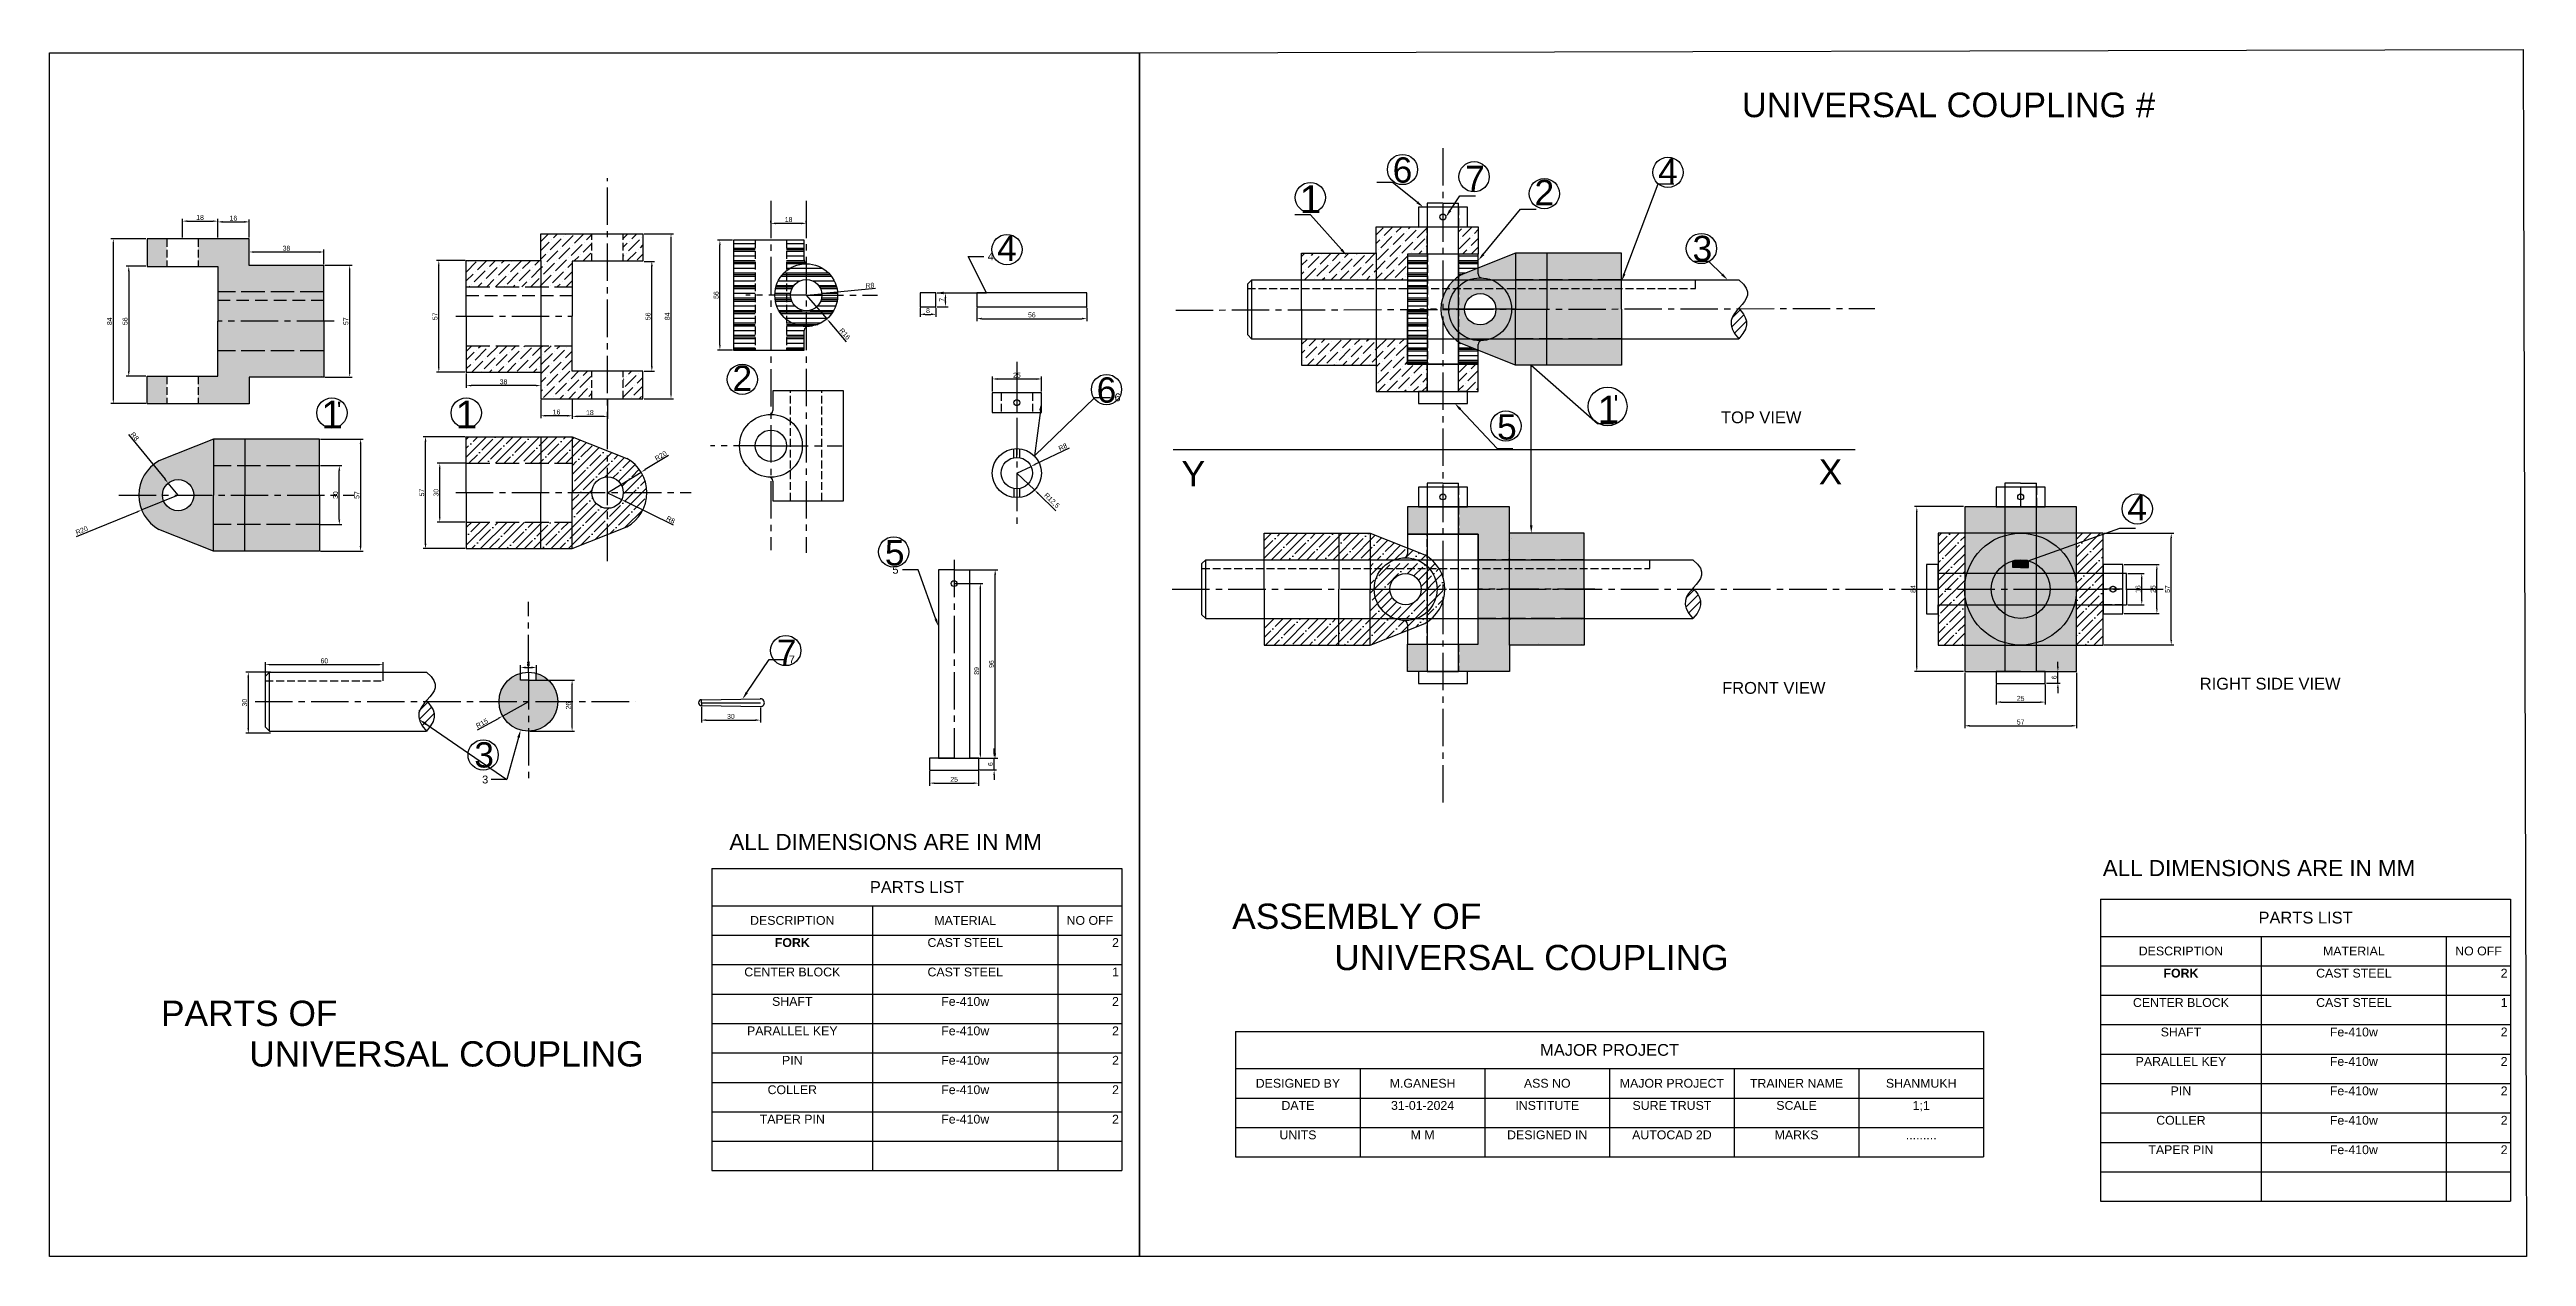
# Model space of a CAD drawing. Header units: millimetres. Extents: x 20 to 1282, y 516 to 1131.
import ezdxf
from ezdxf import colors
from ezdxf.entities.mleader import LeaderData, LeaderLine
from ezdxf.math import Vec2, Vec3

# ---------------------------------------------------------------- set-up
doc = ezdxf.new("R2010")
doc.units = ezdxf.units.MM
for name, pattern in [('ACAD_ISO02W100', [15, 12, -3]), ('CENTER2', [28.575, 19.05, -3.175, 3.175, -3.175]), ('DASHDOT2', [12.7, 6.35, -3.175, 0, -3.175]), ('DASHED2', [9.525, 6.35, -3.175]), ('JIS_02_4.0', [5.5, 4, -1.5])]:
    doc.linetypes.add(name, pattern=pattern)
doc.layers.get('Defpoints').update_dxf_attribs({"color": 6})
for name, color, linetype in [('Layer1', 50, 'Continuous'), ('Layer4', 1, 'JIS_02_4.0'), ('Layer5', 6, 'DASHDOT2'), ('Layer6', 4, 'Continuous')]:
    doc.layers.add(name, color=color, linetype=linetype)
doc.styles.get("Standard").update_dxf_attribs({"font": 'arial.ttf'})
doc.dimstyles.new('ISO-25', dxfattribs={"dimtxt": 2.5, "dimasz": 2.5, "dimexe": 1.25, "dimexo": 0.625, "dimtad": 1, "dimtxsty": 'Standard', "dimcen": 2.5, "dimadec": 0, "dimazin": 0, "dimtfac": 1, "dimtmove": 0, "dimatfit": 3, "dimfxl": 1, "dimarcsym": 0})

msp = doc.modelspace()

# ---------------------------------------------------------------- texts
at = {"color": 4}
for s, height, p in [('UNIVERSAL COUPLING #', 12.55577, (882.078, 1096.984)), ('6', 12.894, (704.195, 1063.623)), ('4', 12.894, (839.416, 1063.039)), ('1', 14.087, (656.88, 1048.197)), ('7', 12.894, (741.157, 1059.333)), ('2', 12.894, (776.462, 1052.142)), ('4', 12.894, (502.701, 1023.69)), ('3', 12.894, (856.966, 1023.631)), ('2', 12.894, (367.892, 957.517)), ('6', 12.894, (553.405, 951.499)), ('1', 14.087, (158.433, 938.432)), ("'", 8.926, (166.349, 943.102)), ('1', 14.087, (226.864, 938.432)), ('1', 14.087, (808.617, 940.92)), ("'", 8.926, (816.781, 946.475)), ('5', 12.894, (757.385, 932.71)), ('4', 12.894, (1078.444, 891.52)), ('5', 12.894, (445.525, 868.533)), ('7', 12.894, (390.505, 817.891)), ('3', 12.894, (236.386, 765.56)), ('ALL DIMENSIONS ARE IN MM', 8.1721, (366.329, 723.52)), ('ALL DIMENSIONS ARE IN MM', 8.1721, (1065.948, 710.238)), ('ASSEMBLY OF ', 12.87302, (622.47, 683.331)), ('            UNIVERSAL COUPLING', 12.87302, (614.522, 662.297)), ('PARTS OF', 12.873, (76.778, 633.866)), ('         UNIVERSAL COUPLING', 12.87302, (76.778, 613.186))]:
    msp.add_text(s, height=height, dxfattribs=at).set_placement(p)
at = {"color": 2}
for s, p in [('TOP VIEW', (871.45, 941.017)), ('FRONT VIEW', (872.068, 803.149)), ('RIGHT SIDE VIEW', (1115.356, 805.289))]:
    msp.add_text(s, height=6, dxfattribs=at).set_placement(p)
at = {"color": 5, "linetype": 'ByBlock', "insert": (425.137, 986.522), "char_height": 2.5, "attachment_point": 5, "rotation": 310.921252}
msp.add_mtext('R16', dxfattribs=at)
at = {"insert": (596.652, 921.699), "char_height": 12.873, "attachment_point": 1}
msp.add_mtext_dynamic_manual_height_columns('Y', width=0.84146, gutter_width=64.365, heights=[0], dxfattribs=at)
at = {"insert": (921.233, 922.696), "char_height": 12.873, "attachment_point": 1}
msp.add_mtext('X', dxfattribs=at)

# ---------------------------------------------------------------- blocks, each defined once
blk = doc.blocks.new('*D1')
at = {"color": 0, "linetype": 'ByBlock', "lineweight": -2, "transparency": 16777216}
for p, q in [((500.3, 957.1), (500.3, 964.8)), ((502.8, 963.6), (522.8, 963.6)), ((525.3, 957.1), (525.3, 964.8))]:
    blk.add_line(p, q, dxfattribs=at)
at = {"color": 0, "linetype": 'ByBlock', "transparency": 16777216}
for points in [[(502.8, 964), (502.8, 963.1), (500.3, 963.6)], [(522.8, 964), (522.8, 963.1), (525.3, 963.6)]]:
    blk.add_solid(points, dxfattribs=at)
at = {"layer": 'Defpoints', "color": 0, "linetype": 'ByBlock', "transparency": 16777216}
for p in [(525.3, 963.6), (500.3, 956.5), (525.3, 956.5)]:
    blk.add_point(p, dxfattribs=at)
at = {"color": 0, "linetype": 'ByBlock', "transparency": 16777216, "insert": (512.8, 965.5), "char_height": 2.5, "attachment_point": 5}
blk.add_mtext('25', dxfattribs=at)
blk = doc.blocks.new('*D2')
at = {"color": 0, "linetype": 'ByBlock', "lineweight": -2, "transparency": 16777216}
for p, q in [((463.5, 999.8), (463.5, 995.3)), ((471.5, 999.8), (471.5, 995.3)), ((466, 996.5), (469, 996.5))]:
    blk.add_line(p, q, dxfattribs=at)
at = {"color": 0, "linetype": 'ByBlock', "transparency": 16777216}
for points in [[(466, 997), (466, 996.1), (463.5, 996.5)], [(469, 997), (469, 996.1), (471.5, 996.5)]]:
    blk.add_solid(points, dxfattribs=at)
at = {"layer": 'Defpoints', "color": 0, "linetype": 'ByBlock', "transparency": 16777216}
for p in [(463.5, 1000.4), (471.5, 1000.4), (471.5, 996.5)]:
    blk.add_point(p, dxfattribs=at)
at = {"color": 0, "linetype": 'ByBlock', "transparency": 16777216, "insert": (467.5, 998.4), "char_height": 2.5, "attachment_point": 5}
blk.add_mtext('8', dxfattribs=at)
blk = doc.blocks.new('*D3')
at = {"color": 0, "linetype": 'ByBlock', "lineweight": -2, "transparency": 16777216}
for p, q in [((322.9, 1023.5), (328.1, 1023.5)), ((326.8, 970), (326.8, 1021)), ((322.9, 967.5), (328.1, 967.5))]:
    blk.add_line(p, q, dxfattribs=at)
at = {"color": 0, "linetype": 'ByBlock', "transparency": 16777216}
for points in [[(326.4, 1021), (327.3, 1021), (326.8, 1023.5)], [(326.4, 970), (327.3, 970), (326.8, 967.5)]]:
    blk.add_solid(points, dxfattribs=at)
at = {"layer": 'Defpoints', "color": 0, "linetype": 'ByBlock', "transparency": 16777216}
for p in [(322.3, 1023.5), (326.8, 1023.5), (322.3, 967.5)]:
    blk.add_point(p, dxfattribs=at)
at = {"color": 0, "linetype": 'ByBlock', "transparency": 16777216, "insert": (324.9, 995.5), "char_height": 2.5, "attachment_point": 5, "rotation": 90}
blk.add_mtext('56', dxfattribs=at)
blk = doc.blocks.new('*D4')
at = {"color": 0, "linetype": 'ByBlock', "lineweight": -2, "transparency": 16777216}
for p, q in [((322.9, 1037.5), (337.8, 1037.5)), ((336.6, 956), (336.6, 1035)), ((322.9, 953.5), (337.8, 953.5))]:
    blk.add_line(p, q, dxfattribs=at)
at = {"color": 0, "linetype": 'ByBlock', "transparency": 16777216}
for points in [[(336.2, 1035), (337, 1035), (336.6, 1037.5)], [(336.2, 956), (337, 956), (336.6, 953.5)]]:
    blk.add_solid(points, dxfattribs=at)
at = {"layer": 'Defpoints', "color": 0, "linetype": 'ByBlock', "transparency": 16777216}
for p in [(322.3, 1037.5), (336.6, 1037.5), (322.3, 953.5)]:
    blk.add_point(p, dxfattribs=at)
at = {"color": 0, "linetype": 'ByBlock', "transparency": 16777216, "insert": (334.7, 995.5), "char_height": 2.5, "attachment_point": 5, "rotation": 90}
blk.add_mtext('84', dxfattribs=at)
blk = doc.blocks.new('*D5')
at = {"color": 0, "linetype": 'ByBlock', "lineweight": -2, "transparency": 16777216}
for p, q in [((286.3, 952.9), (286.3, 943.2)), ((304.3, 952.9), (304.3, 943.2)), ((301.8, 944.5), (288.8, 944.5))]:
    blk.add_line(p, q, dxfattribs=at)
at = {"color": 0, "linetype": 'ByBlock', "transparency": 16777216}
for points in [[(288.8, 944.9), (288.8, 944.1), (286.3, 944.5)], [(301.8, 944.9), (301.8, 944.1), (304.3, 944.5)]]:
    blk.add_solid(points, dxfattribs=at)
at = {"layer": 'Defpoints', "color": 0, "linetype": 'ByBlock', "transparency": 16777216}
for p in [(286.3, 953.5), (304.3, 953.5), (286.3, 944.5)]:
    blk.add_point(p, dxfattribs=at)
at = {"color": 0, "linetype": 'ByBlock', "transparency": 16777216, "insert": (295.3, 946.4), "char_height": 2.5, "attachment_point": 5}
blk.add_mtext('18', dxfattribs=at)
blk = doc.blocks.new('*D6')
at = {"color": 0, "linetype": 'ByBlock', "lineweight": -2, "transparency": 16777216}
for p, q in [((270.3, 952.9), (270.3, 943.6)), ((286.3, 952.9), (286.3, 943.6)), ((283.8, 944.8), (272.8, 944.8))]:
    blk.add_line(p, q, dxfattribs=at)
at = {"color": 0, "linetype": 'ByBlock', "transparency": 16777216}
for points in [[(272.8, 945.3), (272.8, 944.4), (270.3, 944.8)], [(283.8, 945.3), (283.8, 944.4), (286.3, 944.8)]]:
    blk.add_solid(points, dxfattribs=at)
at = {"layer": 'Defpoints', "color": 0, "linetype": 'ByBlock', "transparency": 16777216}
for p in [(270.3, 953.5), (286.3, 953.5), (270.3, 944.8)]:
    blk.add_point(p, dxfattribs=at)
at = {"color": 0, "linetype": 'ByBlock', "transparency": 16777216, "insert": (278.3, 946.7), "char_height": 2.5, "attachment_point": 5}
blk.add_mtext('16', dxfattribs=at)
blk = doc.blocks.new('*D7')
at = {"color": 0, "linetype": 'ByBlock', "lineweight": -2, "transparency": 16777216}
for p, q in [((232.3, 966.4), (232.3, 959)), ((267.8, 960.2), (234.8, 960.2)), ((270.3, 966.4), (270.3, 959))]:
    blk.add_line(p, q, dxfattribs=at)
at = {"color": 0, "linetype": 'ByBlock', "transparency": 16777216}
for points in [[(234.8, 960.6), (234.8, 959.8), (232.3, 960.2)], [(267.8, 960.6), (267.8, 959.8), (270.3, 960.2)]]:
    blk.add_solid(points, dxfattribs=at)
at = {"layer": 'Defpoints', "color": 0, "linetype": 'ByBlock', "transparency": 16777216}
for p in [(232.3, 967), (232.3, 960.2), (270.3, 967)]:
    blk.add_point(p, dxfattribs=at)
at = {"color": 0, "linetype": 'ByBlock', "transparency": 16777216, "insert": (251.3, 962.1), "char_height": 2.5, "attachment_point": 5}
blk.add_mtext('38', dxfattribs=at)
blk = doc.blocks.new('*D8')
at = {"color": 0, "linetype": 'ByBlock', "lineweight": -2, "transparency": 16777216}
for p, q in [((231.7, 1024), (217.1, 1024)), ((218.3, 969.5), (218.3, 1021.5)), ((231.7, 967), (217.1, 967))]:
    blk.add_line(p, q, dxfattribs=at)
at = {"color": 0, "linetype": 'ByBlock', "transparency": 16777216}
for points in [[(217.9, 1021.5), (218.7, 1021.5), (218.3, 1024)], [(217.9, 969.5), (218.7, 969.5), (218.3, 967)]]:
    blk.add_solid(points, dxfattribs=at)
at = {"layer": 'Defpoints', "color": 0, "linetype": 'ByBlock', "transparency": 16777216}
for p in [(218.3, 1024), (232.3, 1024), (232.3, 967)]:
    blk.add_point(p, dxfattribs=at)
at = {"color": 0, "linetype": 'ByBlock', "transparency": 16777216, "insert": (216.4, 995.5), "char_height": 2.5, "attachment_point": 5, "rotation": 90}
blk.add_mtext('57', dxfattribs=at)
blk = doc.blocks.new('*D9')
at = {"color": 0, "linetype": 'ByBlock', "lineweight": -2, "transparency": 16777216}
for p, q in [((231.7, 934.1), (210.3, 934.1)), ((211.5, 879.6), (211.5, 931.6)), ((231.7, 877.1), (210.3, 877.1))]:
    blk.add_line(p, q, dxfattribs=at)
at = {"color": 0, "linetype": 'ByBlock', "transparency": 16777216}
for points in [[(211.1, 931.6), (212, 931.6), (211.5, 934.1)], [(211.1, 879.6), (212, 879.6), (211.5, 877.1)]]:
    blk.add_solid(points, dxfattribs=at)
at = {"layer": 'Defpoints', "color": 0, "linetype": 'ByBlock', "transparency": 16777216}
for p in [(211.5, 934.1), (232.3, 934.1), (232.3, 877.1)]:
    blk.add_point(p, dxfattribs=at)
at = {"color": 0, "linetype": 'ByBlock', "transparency": 16777216, "insert": (209.6, 905.7), "char_height": 2.5, "attachment_point": 5, "rotation": 90}
blk.add_mtext('57', dxfattribs=at)
blk = doc.blocks.new('*D10')
at = {"color": 0, "linetype": 'ByBlock', "lineweight": -2, "transparency": 16777216}
for p, q in [((231.7, 920.6), (217.5, 920.6)), ((218.8, 893.1), (218.8, 918.1)), ((231.7, 890.6), (217.5, 890.6))]:
    blk.add_line(p, q, dxfattribs=at)
at = {"color": 0, "linetype": 'ByBlock', "transparency": 16777216}
for points in [[(218.4, 918.1), (219.2, 918.1), (218.8, 920.6)], [(218.4, 893.1), (219.2, 893.1), (218.8, 890.6)]]:
    blk.add_solid(points, dxfattribs=at)
at = {"layer": 'Defpoints', "color": 0, "linetype": 'ByBlock', "transparency": 16777216}
for p in [(218.8, 920.6), (232.3, 920.6), (232.3, 890.6)]:
    blk.add_point(p, dxfattribs=at)
at = {"color": 0, "linetype": 'ByBlock', "transparency": 16777216, "insert": (216.9, 905.6), "char_height": 2.5, "attachment_point": 5, "rotation": 90}
blk.add_mtext('30', dxfattribs=at)
blk = doc.blocks.new('*D11')
at = {"color": 0, "linetype": 'ByBlock', "lineweight": -2, "transparency": 16777216}
for p, q in [((304.3, 905.6), (311.4, 902.1)), ((337.9, 889), (313.7, 901))]:
    blk.add_line(p, q, dxfattribs=at)
at = {"color": 0, "linetype": 'ByBlock', "transparency": 16777216}
blk.add_solid([(313.9, 901.4), (313.5, 900.6), (311.4, 902.1)], dxfattribs=at)
at = {"layer": 'Defpoints', "color": 0, "linetype": 'ByBlock', "transparency": 16777216}
for p in [(304.3, 905.6), (311.4, 902.1)]:
    blk.add_point(p, dxfattribs=at)
at = {"color": 0, "linetype": 'ByBlock', "transparency": 16777216, "insert": (336.4, 891.8), "char_height": 2.5, "attachment_point": 5, "rotation": 333.6031}
blk.add_mtext('R8', dxfattribs=at)
blk = doc.blocks.new('*D12')
at = {"color": 0, "linetype": 'ByBlock', "lineweight": -2, "transparency": 16777216}
for p, q in [((335.4, 924.6), (323.5, 917.4)), ((304.3, 905.6), (321.4, 916.1))]:
    blk.add_line(p, q, dxfattribs=at)
at = {"color": 0, "linetype": 'ByBlock', "transparency": 16777216}
blk.add_solid([(323.3, 917.7), (323.7, 917), (321.4, 916.1)], dxfattribs=at)
at = {"layer": 'Defpoints', "color": 0, "linetype": 'ByBlock', "transparency": 16777216}
for p in [(321.4, 916.1), (304.3, 905.6)]:
    blk.add_point(p, dxfattribs=at)
at = {"color": 0, "linetype": 'ByBlock', "transparency": 16777216, "insert": (331.4, 924.4), "char_height": 2.5, "attachment_point": 5, "rotation": 31.3378}
blk.add_mtext('R20', dxfattribs=at)
blk = doc.blocks.new('*D13')
at = {"color": 0, "linetype": 'ByBlock', "lineweight": -2, "transparency": 16777216}
for p, q in [((264, 799.1), (250.9, 791.8)), ((238, 784.7), (248.7, 790.6))]:
    blk.add_line(p, q, dxfattribs=at)
at = {"color": 0, "linetype": 'ByBlock', "transparency": 16777216}
blk.add_solid([(248.5, 791), (248.9, 790.3), (250.9, 791.8)], dxfattribs=at)
at = {"layer": 'Defpoints', "color": 0, "linetype": 'ByBlock', "transparency": 16777216}
for p in [(264, 799.1), (250.9, 791.8)]:
    blk.add_point(p, dxfattribs=at)
at = {"color": 0, "linetype": 'ByBlock', "transparency": 16777216, "insert": (240.3, 788.1), "char_height": 2.5, "attachment_point": 5, "rotation": 29.1068}
blk.add_mtext('R15', dxfattribs=at)
blk = doc.blocks.new('*D14')
at = {"color": 0, "linetype": 'ByBlock', "lineweight": -2, "transparency": 16777216}
for p, q in [((440.7, 1009.6), (415.9, 1007.3)), ((405.5, 1006.3), (413.5, 1007))]:
    blk.add_line(p, q, dxfattribs=at)
at = {"color": 0, "linetype": 'ByBlock', "transparency": 16777216}
blk.add_solid([(415.9, 1007.7), (416, 1006.9), (413.5, 1007)], dxfattribs=at)
at = {"layer": 'Defpoints', "color": 0, "linetype": 'ByBlock', "transparency": 16777216}
for p in [(405.5, 1006.3), (413.5, 1007)]:
    blk.add_point(p, dxfattribs=at)
at = {"color": 0, "linetype": 'ByBlock', "transparency": 16777216, "insert": (437.9, 1011.2), "char_height": 2.5, "attachment_point": 5, "rotation": 5.3851}
blk.add_mtext('R8', dxfattribs=at)
blk = doc.blocks.new('*D15')
at = {"color": 0, "linetype": 'ByBlock', "lineweight": -2, "transparency": 16777216}
for p, q in [((512.8, 915.6), (521.8, 907)), ((532.7, 896.4), (523.6, 905.2))]:
    blk.add_line(p, q, dxfattribs=at)
at = {"color": 0, "linetype": 'ByBlock', "transparency": 16777216}
blk.add_solid([(523.9, 905.5), (523.3, 904.9), (521.8, 907)], dxfattribs=at)
at = {"layer": 'Defpoints', "color": 0, "linetype": 'ByBlock', "transparency": 16777216}
for p in [(512.8, 915.6), (521.8, 907)]:
    blk.add_point(p, dxfattribs=at)
at = {"color": 0, "linetype": 'ByBlock', "transparency": 16777216, "insert": (530.5, 901.5), "char_height": 2.5, "attachment_point": 5, "rotation": 316.1293}
blk.add_mtext('R12,5', dxfattribs=at)
blk = doc.blocks.new('*D16')
at = {"color": 0, "linetype": 'ByBlock', "lineweight": -2, "transparency": 16777216}
for p, q in [((539.5, 928.3), (522.3, 920.1)), ((512.8, 915.6), (520, 919))]:
    blk.add_line(p, q, dxfattribs=at)
at = {"color": 0, "linetype": 'ByBlock', "transparency": 16777216}
blk.add_solid([(522.1, 920.5), (522.4, 919.7), (520, 919)], dxfattribs=at)
at = {"layer": 'Defpoints', "color": 0, "linetype": 'ByBlock', "transparency": 16777216}
for p in [(512.8, 915.6), (520, 919)]:
    blk.add_point(p, dxfattribs=at)
at = {"color": 0, "linetype": 'ByBlock', "transparency": 16777216, "insert": (536.2, 928.9), "char_height": 2.5, "attachment_point": 5, "rotation": 25.3663}
blk.add_mtext('R8', dxfattribs=at)
blk = doc.blocks.new('*D17')
at = {"color": 0, "linetype": 'ByBlock', "lineweight": -2, "transparency": 16777216}
for p, q in [((130, 810.3), (130, 819.2)), ((132.5, 818), (187.5, 818)), ((190, 810.3), (190, 819.2))]:
    blk.add_line(p, q, dxfattribs=at)
at = {"color": 0, "linetype": 'ByBlock', "transparency": 16777216}
for points in [[(132.5, 818.4), (132.5, 817.6), (130, 818)], [(187.5, 818.4), (187.5, 817.6), (190, 818)]]:
    blk.add_solid(points, dxfattribs=at)
at = {"layer": 'Defpoints', "color": 0, "linetype": 'ByBlock', "transparency": 16777216}
for p in [(130, 809.7), (190, 818), (190, 809.7)]:
    blk.add_point(p, dxfattribs=at)
at = {"color": 0, "linetype": 'ByBlock', "transparency": 16777216, "insert": (160, 819.9), "char_height": 2.5, "attachment_point": 5}
blk.add_mtext('60', dxfattribs=at)
blk = doc.blocks.new('*D18')
at = {"color": 0, "linetype": 'ByBlock', "lineweight": -2, "transparency": 16777216}
for p, q in [((132.6, 814.1), (120, 814.1)), ((121.3, 785.5), (121.3, 811.6)), ((132.6, 783), (120, 783))]:
    blk.add_line(p, q, dxfattribs=at)
at = {"color": 0, "linetype": 'ByBlock', "transparency": 16777216}
for points in [[(120.8, 811.6), (121.7, 811.6), (121.3, 814.1)], [(120.8, 785.5), (121.7, 785.5), (121.3, 783)]]:
    blk.add_solid(points, dxfattribs=at)
at = {"layer": 'Defpoints', "color": 0, "linetype": 'ByBlock', "transparency": 16777216}
for p in [(121.3, 814.1), (133.2, 814.1), (133.2, 783, -26.6)]:
    blk.add_point(p, dxfattribs=at)
at = {"color": 0, "linetype": 'ByBlock', "transparency": 16777216, "insert": (119.4, 798.6), "char_height": 2.5, "attachment_point": 5, "rotation": 90}
blk.add_mtext('30', dxfattribs=at)
blk = doc.blocks.new('*D19')
at = {"color": 0, "linetype": 'ByBlock', "lineweight": -2, "transparency": 16777216}
for p, q in [((260, 813.7), (260, 817.8)), ((262.5, 816.5), (265.5, 816.5)), ((268, 813.4), (268, 817.8))]:
    blk.add_line(p, q, dxfattribs=at)
at = {"color": 0, "linetype": 'ByBlock', "transparency": 16777216}
for points in [[(262.5, 817), (262.5, 816.1), (260, 816.5)], [(265.5, 817), (265.5, 816.1), (268, 816.5)]]:
    blk.add_solid(points, dxfattribs=at)
at = {"layer": 'Defpoints', "color": 0, "linetype": 'ByBlock', "transparency": 16777216}
for p in [(260, 813.1), (268, 816.5), (268, 812.8)]:
    blk.add_point(p, dxfattribs=at)
at = {"color": 0, "linetype": 'ByBlock', "transparency": 16777216, "insert": (264, 818.4), "char_height": 2.5, "attachment_point": 5}
blk.add_mtext('8', dxfattribs=at)
blk = doc.blocks.new('*D20')
at = {"layer": 'Defpoints', "color": 0, "linetype": 'ByBlock', "lineweight": -2, "transparency": 16777216}
for p, q in [((264.6, 810.1), (287.4, 810.1)), ((286.2, 786.6), (286.2, 807.6)), ((264.6, 784.1), (287.4, 784.1))]:
    blk.add_line(p, q, dxfattribs=at)
at = {"layer": 'Defpoints', "color": 0, "linetype": 'ByBlock', "transparency": 16777216}
for p in [(264, 810.1), (286.2, 810.1), (264, 784.1)]:
    blk.add_point(p, dxfattribs=at)
for points in [[(285.8, 807.6), (286.6, 807.6), (286.2, 810.1)], [(285.8, 786.6), (286.6, 786.6), (286.2, 784.1)]]:
    blk.add_solid(points, dxfattribs=at)
at = {"layer": 'Defpoints', "color": 0, "linetype": 'ByBlock', "transparency": 16777216, "insert": (284.3, 797.1), "char_height": 2.5, "attachment_point": 5, "rotation": 90}
blk.add_mtext('26', dxfattribs=at)
blk = doc.blocks.new('*D21')
at = {"color": 0, "linetype": 'ByBlock', "lineweight": -2, "transparency": 16777216}
for p, q in [((387.5, 1043.3), (387.5, 1044.1)), ((390, 1042.9), (403, 1042.9)), ((405.5, 1043.3), (405.5, 1044.1))]:
    blk.add_line(p, q, dxfattribs=at)
at = {"color": 0, "linetype": 'ByBlock', "transparency": 16777216}
for points in [[(390, 1043.3), (390, 1042.4), (387.5, 1042.9)], [(403, 1043.3), (403, 1042.4), (405.5, 1042.9)]]:
    blk.add_solid(points, dxfattribs=at)
at = {"layer": 'Defpoints', "color": 0, "linetype": 'ByBlock', "transparency": 16777216}
for p in [(387.5, 1042.7), (405.5, 1042.9), (405.5, 1042.7)]:
    blk.add_point(p, dxfattribs=at)
at = {"color": 0, "linetype": 'ByBlock', "transparency": 16777216, "insert": (396.5, 1044.8), "char_height": 2.5, "attachment_point": 5}
blk.add_mtext('18', dxfattribs=at)
blk = doc.blocks.new('*D22')
at = {"color": 0, "linetype": 'ByBlock', "lineweight": -2, "transparency": 16777216}
for p, q in [((367.9, 1034.3), (360.2, 1034.3)), ((361.5, 980.8), (361.5, 1031.8)), ((367.9, 978.3), (360.2, 978.3))]:
    blk.add_line(p, q, dxfattribs=at)
at = {"color": 0, "linetype": 'ByBlock', "transparency": 16777216}
for points in [[(361.1, 1031.8), (361.9, 1031.8), (361.5, 1034.3)], [(361.1, 980.8), (361.9, 980.8), (361.5, 978.3)]]:
    blk.add_solid(points, dxfattribs=at)
at = {"layer": 'Defpoints', "color": 0, "linetype": 'ByBlock', "transparency": 16777216}
for p in [(361.5, 1034.3), (368.5, 1034.3), (368.5, 978.3)]:
    blk.add_point(p, dxfattribs=at)
at = {"color": 0, "linetype": 'ByBlock', "transparency": 16777216, "insert": (359.6, 1006.3), "char_height": 2.5, "attachment_point": 5, "rotation": 90}
blk.add_mtext('56', dxfattribs=at)
blk = doc.blocks.new('*D23')
at = {"color": 0, "linetype": 'ByBlock', "lineweight": -2, "transparency": 16777216}
for p, q in [((468.3, 763.7), (468.3, 756.3)), ((470.8, 757.6), (490.8, 757.6)), ((493.3, 763.7), (493.3, 756.3))]:
    blk.add_line(p, q, dxfattribs=at)
at = {"color": 0, "linetype": 'ByBlock', "transparency": 16777216}
for points in [[(470.8, 758), (470.8, 757.2), (468.3, 757.6)], [(490.8, 758), (490.8, 757.2), (493.3, 757.6)]]:
    blk.add_solid(points, dxfattribs=at)
at = {"layer": 'Defpoints', "color": 0, "linetype": 'ByBlock', "transparency": 16777216}
for p in [(468.3, 764.3), (493.3, 764.3), (493.3, 757.6)]:
    blk.add_point(p, dxfattribs=at)
at = {"color": 0, "linetype": 'ByBlock', "transparency": 16777216, "insert": (480.8, 759.5), "char_height": 2.5, "attachment_point": 5}
blk.add_mtext('25', dxfattribs=at)
blk = doc.blocks.new('*D24')
at = {"color": 0, "linetype": 'ByBlock', "lineweight": -2, "transparency": 16777216}
for p, q in [((493.7, 770.3), (502.4, 770.3)), ((501.2, 772.8), (501.2, 775.3)), ((501.2, 764.3), (501.2, 770.3)), ((493.7, 764.3), (502.4, 764.3)), ((501.2, 761.8), (501.2, 759.3))]:
    blk.add_line(p, q, dxfattribs=at)
at = {"color": 0, "linetype": 'ByBlock', "transparency": 16777216}
for points in [[(500.8, 772.8), (501.6, 772.8), (501.2, 770.3)], [(500.8, 761.8), (501.6, 761.8), (501.2, 764.3)]]:
    blk.add_solid(points, dxfattribs=at)
at = {"layer": 'Defpoints', "color": 0, "linetype": 'ByBlock', "transparency": 16777216}
for p in [(493.1, 770.3), (501.2, 770.3), (493.1, 764.3)]:
    blk.add_point(p, dxfattribs=at)
at = {"color": 0, "linetype": 'ByBlock', "transparency": 16777216, "insert": (499.3, 767.3), "char_height": 2.5, "attachment_point": 5, "rotation": 90}
blk.add_mtext('6', dxfattribs=at)
blk = doc.blocks.new('*D25')
at = {"color": 0, "linetype": 'ByBlock', "lineweight": -2, "transparency": 16777216}
for p, q in [((481.4, 859.3), (495.4, 859.3)), ((494.2, 772.8), (494.2, 856.8)), ((481.4, 770.3), (495.4, 770.3))]:
    blk.add_line(p, q, dxfattribs=at)
at = {"color": 0, "linetype": 'ByBlock', "transparency": 16777216}
for points in [[(493.7, 856.8), (494.6, 856.8), (494.2, 859.3)], [(493.7, 772.8), (494.6, 772.8), (494.2, 770.3)]]:
    blk.add_solid(points, dxfattribs=at)
at = {"layer": 'Defpoints', "color": 0, "linetype": 'ByBlock', "transparency": 16777216}
for p in [(480.8, 859.3), (494.2, 859.3), (480.8, 770.3)]:
    blk.add_point(p, dxfattribs=at)
at = {"color": 0, "linetype": 'ByBlock', "transparency": 16777216, "insert": (492.3, 814.8), "char_height": 2.5, "attachment_point": 5, "rotation": 90}
blk.add_mtext('89', dxfattribs=at)
blk = doc.blocks.new('*D26')
at = {"layer": 'Defpoints', "color": 0, "linetype": 'ByBlock', "transparency": 16777216}
for p in [(480.8, 866.3), (501.7, 866.3), (480.8, 770.3)]:
    blk.add_point(p, dxfattribs=at)
at = {"layer": 'Layer6', "color": 0, "linetype": 'ByBlock', "lineweight": -2, "transparency": 16777216}
for p, q in [((481.4, 866.3), (503, 866.3)), ((501.7, 772.8), (501.7, 863.8)), ((481.4, 770.3), (503, 770.3))]:
    blk.add_line(p, q, dxfattribs=at)
at = {"layer": 'Layer6', "color": 0, "linetype": 'ByBlock', "transparency": 16777216}
for points in [[(501.3, 863.8), (502.2, 863.8), (501.7, 866.3)], [(501.3, 772.8), (502.2, 772.8), (501.7, 770.3)]]:
    blk.add_solid(points, dxfattribs=at)
at = {"layer": 'Layer6', "color": 0, "linetype": 'ByBlock', "transparency": 16777216, "insert": (499.8, 818.3), "char_height": 2.5, "attachment_point": 5, "rotation": 90}
blk.add_mtext('96', dxfattribs=at)
blk = doc.blocks.new('*D27')
at = {"color": 0, "linetype": 'ByBlock', "lineweight": -2, "transparency": 16777216}
for p, q in [((472.1, 1007.4), (477.7, 1007.4)), ((472.1, 1000.4), (477.7, 1000.4)), ((476.4, 1002.9), (476.4, 1004.9))]:
    blk.add_line(p, q, dxfattribs=at)
at = {"color": 0, "linetype": 'ByBlock', "transparency": 16777216}
for points in [[(476, 1004.9), (476.8, 1004.9), (476.4, 1007.4)], [(476, 1002.9), (476.8, 1002.9), (476.4, 1000.4)]]:
    blk.add_solid(points, dxfattribs=at)
at = {"layer": 'Defpoints', "color": 0, "linetype": 'ByBlock', "transparency": 16777216}
for p in [(471.5, 1007.4), (471.5, 1000.4), (476.4, 1007.4)]:
    blk.add_point(p, dxfattribs=at)
at = {"color": 0, "linetype": 'ByBlock', "transparency": 16777216, "insert": (474.6, 1003.9), "char_height": 2.5, "attachment_point": 5, "rotation": 90}
blk.add_mtext('7', dxfattribs=at)
blk = doc.blocks.new('*D28')
at = {"color": 0, "linetype": 'ByBlock', "lineweight": -2, "transparency": 16777216}
for p, q in [((492.4, 999.8), (492.4, 993.1)), ((548.4, 999.8), (548.4, 993.1)), ((494.9, 994.3), (545.9, 994.3))]:
    blk.add_line(p, q, dxfattribs=at)
at = {"color": 0, "linetype": 'ByBlock', "transparency": 16777216}
for points in [[(494.9, 994.8), (494.9, 993.9), (492.4, 994.3)], [(545.9, 994.8), (545.9, 993.9), (548.4, 994.3)]]:
    blk.add_solid(points, dxfattribs=at)
at = {"layer": 'Defpoints', "color": 0, "linetype": 'ByBlock', "transparency": 16777216}
for p in [(492.4, 1000.4), (548.4, 1000.4), (548.4, 994.3)]:
    blk.add_point(p, dxfattribs=at)
at = {"color": 0, "linetype": 'ByBlock', "transparency": 16777216, "insert": (520.4, 996.2), "char_height": 2.5, "attachment_point": 5}
blk.add_mtext('56', dxfattribs=at)
blk = doc.blocks.new('*D29')
at = {"color": 0, "linetype": 'ByBlock', "lineweight": -2, "transparency": 16777216}
for p, q in [((352.1, 796.5), (352.1, 788.5)), ((382.1, 796), (382.1, 788.5)), ((354.6, 789.7), (379.6, 789.7))]:
    blk.add_line(p, q, dxfattribs=at)
at = {"color": 0, "linetype": 'ByBlock', "transparency": 16777216}
for points in [[(354.6, 790.2), (354.6, 789.3), (352.1, 789.7)], [(379.6, 790.2), (379.6, 789.3), (382.1, 789.7)]]:
    blk.add_solid(points, dxfattribs=at)
at = {"layer": 'Defpoints', "color": 0, "linetype": 'ByBlock', "transparency": 16777216}
for p in [(352.1, 797.1), (382.1, 796.6), (382.1, 789.7)]:
    blk.add_point(p, dxfattribs=at)
at = {"color": 0, "linetype": 'ByBlock', "transparency": 16777216, "insert": (367.1, 791.6), "char_height": 2.5, "attachment_point": 5}
blk.add_mtext('30', dxfattribs=at)
blk = doc.blocks.new('*D30')
at = {"color": 0, "linetype": 'ByBlock', "lineweight": -2, "transparency": 16777216}
for p, q in [((87.7, 1035.6), (87.7, 1045.2)), ((90.2, 1044), (103.2, 1044)), ((105.7, 1035.6), (105.7, 1045.2))]:
    blk.add_line(p, q, dxfattribs=at)
at = {"color": 0, "linetype": 'ByBlock', "transparency": 16777216}
for points in [[(90.2, 1044.4), (90.2, 1043.6), (87.7, 1044)], [(103.2, 1044.4), (103.2, 1043.6), (105.7, 1044)]]:
    blk.add_solid(points, dxfattribs=at)
at = {"layer": 'Defpoints', "color": 0, "linetype": 'ByBlock', "transparency": 16777216}
for p in [(87.7, 1035), (105.7, 1044), (105.7, 1035)]:
    blk.add_point(p, dxfattribs=at)
at = {"color": 0, "linetype": 'ByBlock', "transparency": 16777216, "insert": (96.7, 1045.9), "char_height": 2.5, "attachment_point": 5}
blk.add_mtext('18', dxfattribs=at)
blk = doc.blocks.new('*D31')
at = {"color": 0, "linetype": 'ByBlock', "lineweight": -2, "transparency": 16777216}
for p, q in [((105.7, 1035.6), (105.7, 1044.9)), ((108.2, 1043.6), (119.2, 1043.6)), ((121.7, 1035.6), (121.7, 1044.9))]:
    blk.add_line(p, q, dxfattribs=at)
at = {"color": 0, "linetype": 'ByBlock', "transparency": 16777216}
for points in [[(108.2, 1044.1), (108.2, 1043.2), (105.7, 1043.6)], [(119.2, 1044.1), (119.2, 1043.2), (121.7, 1043.6)]]:
    blk.add_solid(points, dxfattribs=at)
at = {"layer": 'Defpoints', "color": 0, "linetype": 'ByBlock', "transparency": 16777216}
for p in [(105.7, 1035), (121.7, 1043.6), (121.7, 1035)]:
    blk.add_point(p, dxfattribs=at)
at = {"color": 0, "linetype": 'ByBlock', "transparency": 16777216, "insert": (113.7, 1045.5), "char_height": 2.5, "attachment_point": 5}
blk.add_mtext('16', dxfattribs=at)
blk = doc.blocks.new('*D32')
at = {"color": 0, "linetype": 'ByBlock', "lineweight": -2, "transparency": 16777216}
for p, q in [((121.7, 1022.1), (121.7, 1029.5)), ((124.2, 1028.3), (157.2, 1028.3)), ((159.7, 1022.1), (159.7, 1029.5))]:
    blk.add_line(p, q, dxfattribs=at)
at = {"color": 0, "linetype": 'ByBlock', "transparency": 16777216}
for points in [[(124.2, 1028.7), (124.2, 1027.8), (121.7, 1028.3)], [(157.2, 1028.7), (157.2, 1027.8), (159.7, 1028.3)]]:
    blk.add_solid(points, dxfattribs=at)
at = {"layer": 'Defpoints', "color": 0, "linetype": 'ByBlock', "transparency": 16777216}
for p in [(159.7, 1028.3), (121.7, 1021.5), (159.7, 1021.5)]:
    blk.add_point(p, dxfattribs=at)
at = {"color": 0, "linetype": 'ByBlock', "transparency": 16777216, "insert": (140.7, 1030.2), "char_height": 2.5, "attachment_point": 5}
blk.add_mtext('38', dxfattribs=at)
blk = doc.blocks.new('*D33')
at = {"color": 0, "lineweight": -2, "transparency": 16777216}
for p, q in [((160.3, 1021.5), (174.2, 1021.5)), ((172.9, 1019), (172.9, 967)), ((160.3, 964.5), (174.2, 964.5))]:
    blk.add_line(p, q, dxfattribs=at)
at = {"color": 0, "transparency": 16777216}
for points in [[(172.5, 1019), (173.3, 1019), (172.9, 1021.5)], [(172.5, 967), (173.3, 967), (172.9, 964.5)]]:
    blk.add_solid(points, dxfattribs=at)
at = {"layer": 'Defpoints', "color": 0, "transparency": 16777216}
for p in [(159.7, 1021.5), (159.7, 964.5), (172.9, 964.5)]:
    blk.add_point(p, dxfattribs=at)
at = {"color": 0, "transparency": 16777216, "insert": (171, 993), "char_height": 2.5, "attachment_point": 5, "rotation": 90}
blk.add_mtext('57', dxfattribs=at)
blk = doc.blocks.new('*D34')
at = {"color": 0, "lineweight": -2, "transparency": 16777216}
for p, q in [((69.1, 1021), (59.1, 1021)), ((60.4, 1018.5), (60.4, 967.5)), ((69.1, 965), (59.1, 965))]:
    blk.add_line(p, q, dxfattribs=at)
at = {"color": 0, "transparency": 16777216}
for points in [[(59.9, 1018.5), (60.8, 1018.5), (60.4, 1021)], [(59.9, 967.5), (60.8, 967.5), (60.4, 965)]]:
    blk.add_solid(points, dxfattribs=at)
at = {"layer": 'Defpoints', "color": 0, "transparency": 16777216}
for p in [(69.7, 1021), (60.4, 965), (69.7, 965)]:
    blk.add_point(p, dxfattribs=at)
at = {"color": 0, "transparency": 16777216, "insert": (58.5, 993), "char_height": 2.5, "attachment_point": 5, "rotation": 90}
blk.add_mtext('56', dxfattribs=at)
blk = doc.blocks.new('*D35')
at = {"color": 0, "lineweight": -2, "transparency": 16777216}
for p, q in [((69.1, 1035), (51.3, 1035)), ((52.5, 1032.5), (52.5, 953.5)), ((69.1, 951), (51.3, 951))]:
    blk.add_line(p, q, dxfattribs=at)
at = {"color": 0, "transparency": 16777216}
for points in [[(52.1, 1032.5), (52.9, 1032.5), (52.5, 1035)], [(52.1, 953.5), (52.9, 953.5), (52.5, 951)]]:
    blk.add_solid(points, dxfattribs=at)
at = {"layer": 'Defpoints', "color": 0, "transparency": 16777216}
for p in [(69.7, 1035), (52.5, 951), (69.7, 951)]:
    blk.add_point(p, dxfattribs=at)
at = {"color": 0, "transparency": 16777216, "insert": (50.6, 993), "char_height": 2.5, "attachment_point": 5, "rotation": 90}
blk.add_mtext('84', dxfattribs=at)
blk = doc.blocks.new('*D36')
at = {"color": 0, "lineweight": -2, "transparency": 16777216}
for p, q in [((158.1, 932.9), (179.7, 932.9)), ((178.5, 930.4), (178.5, 878.4)), ((158.1, 875.9), (179.7, 875.9))]:
    blk.add_line(p, q, dxfattribs=at)
at = {"color": 0, "transparency": 16777216}
for points in [[(178, 930.4), (178.9, 930.4), (178.5, 932.9)], [(178, 878.4), (178.9, 878.4), (178.5, 875.9)]]:
    blk.add_solid(points, dxfattribs=at)
at = {"layer": 'Defpoints', "color": 0, "transparency": 16777216}
for p in [(157.5, 932.9), (157.5, 875.9), (178.5, 875.9)]:
    blk.add_point(p, dxfattribs=at)
at = {"color": 0, "transparency": 16777216, "insert": (176.6, 904.4), "char_height": 2.5, "attachment_point": 5, "rotation": 90}
blk.add_mtext('57', dxfattribs=at)
blk = doc.blocks.new('*D37')
at = {"color": 0, "lineweight": -2, "transparency": 16777216}
for p, q in [((158.1, 919.4), (168.9, 919.4)), ((167.6, 891.9), (167.6, 916.9)), ((158.1, 889.4), (168.9, 889.4))]:
    blk.add_line(p, q, dxfattribs=at)
at = {"color": 0, "transparency": 16777216}
for points in [[(167.2, 916.9), (168.1, 916.9), (167.6, 919.4)], [(167.2, 891.9), (168.1, 891.9), (167.6, 889.4)]]:
    blk.add_solid(points, dxfattribs=at)
at = {"layer": 'Defpoints', "color": 0, "transparency": 16777216}
for p in [(157.5, 919.4), (167.6, 919.4), (157.5, 889.4)]:
    blk.add_point(p, dxfattribs=at)
at = {"color": 0, "transparency": 16777216, "insert": (165.7, 904.4), "char_height": 2.5, "attachment_point": 5, "rotation": 90}
blk.add_mtext('30', dxfattribs=at)
blk = doc.blocks.new('*D38')
at = {"color": 0, "lineweight": -2, "transparency": 16777216}
for p, q in [((60.3, 935.2), (78.9, 912.5)), ((85.5, 904.4), (80.4, 910.5))]:
    blk.add_line(p, q, dxfattribs=at)
at = {"color": 0, "transparency": 16777216}
blk.add_solid([(79.2, 912.7), (78.5, 912.2), (80.4, 910.5)], dxfattribs=at)
at = {"layer": 'Defpoints', "color": 0, "transparency": 16777216}
for p in [(80.4, 910.5), (85.5, 904.4)]:
    blk.add_point(p, dxfattribs=at)
at = {"color": 0, "transparency": 16777216, "insert": (63.4, 934.3), "char_height": 2.5, "attachment_point": 5, "rotation": 309.3461}
blk.add_mtext('R8', dxfattribs=at)
blk = doc.blocks.new('*D39')
at = {"color": 0, "lineweight": -2, "transparency": 16777216}
for p, q in [((33.7, 883.3), (64.7, 895.9)), ((85.5, 904.4), (67, 896.8))]:
    blk.add_line(p, q, dxfattribs=at)
at = {"color": 0, "transparency": 16777216}
blk.add_solid([(64.5, 896.3), (64.8, 895.5), (67, 896.8)], dxfattribs=at)
at = {"layer": 'Defpoints', "color": 0, "transparency": 16777216}
for p in [(67, 896.8), (85.5, 904.4)]:
    blk.add_point(p, dxfattribs=at)
at = {"color": 0, "transparency": 16777216, "insert": (36.4, 886.4), "char_height": 2.5, "attachment_point": 5, "rotation": 22.0971}
blk.add_mtext('R20', dxfattribs=at)
blk = doc.blocks.new('*T40')
at = {"color": 0, "linetype": 'ByBlock', "lineweight": -2, "transparency": 16777216}
for p, q in [((0, 0), (208.8, 0)), ((0, 0), (0, -154)), ((208.8, 0), (208.8, -154)), ((0, -19), (208.8, -19)), ((81.8, -19), (81.8, -154)), ((176.1, -19), (176.1, -154)), ((0, -34), (208.8, -34)), ((0, -49), (208.8, -49)), ((0, -64), (208.8, -64)), ((0, -79), (208.8, -79)), ((0, -94), (208.8, -94)), ((0, -109), (208.8, -109)), ((0, -124), (208.8, -124)), ((0, -139), (208.8, -139)), ((0, -154), (208.8, -154))]:
    blk.add_line(p, q, dxfattribs=at)
at = {"color": 0, "transparency": 16777216}
for s, insert, char_height, width, attachment_point in [('PARTS LIST  ', (104.4, -9.5), 6, 205.801, 5), ('DESCRIPTION', (40.9, -26.5), 4.5, 78.801, 5), ('MATERIAL', (129, -26.5), 4.5, 91.304, 5), ('NO OFF', (192.5, -26.5), 4.5, 29.696, 5), ('{\\fArial|b1|i0|c0|p34;FORK}', (40.9, -35.5), 4.5, 78.801, 2), ('CAST STEEL', (129, -35.5), 4.5, 91.304, 2), ('2', (207.3, -35.5), 4.5, 29.696, 3), ('CENTER BLOCK', (40.9, -50.5), 4.5, 78.801, 2), ('CAST STEEL', (129, -50.5), 4.5, 91.304, 2), ('1', (207.3, -50.5), 4.5, 29.696, 3), ('SHAFT ', (40.9, -65.5), 4.5, 78.801, 2), ('Fe-410w', (129, -65.5), 4.5, 91.304, 2), ('2', (207.3, -65.5), 4.5, 29.696, 3), ('PARALLEL KEY', (40.9, -80.5), 4.5, 78.801, 2), ('Fe-410w', (129, -80.5), 4.5, 91.304, 2), ('2', (207.3, -80.5), 4.5, 29.696, 3), ('PIN', (40.9, -95.5), 4.5, 78.801, 2), ('Fe-410w', (129, -95.5), 4.5, 91.304, 2), ('2', (207.3, -95.5), 4.5, 29.696, 3), ('COLLER', (40.9, -110.5), 4.5, 78.801, 2), ('Fe-410w', (129, -110.5), 4.5, 91.304, 2), ('2', (207.3, -110.5), 4.5, 29.696, 3), ('TAPER PIN ', (40.9, -125.5), 4.5, 78.801, 2), ('Fe-410w', (129, -125.5), 4.5, 91.304, 2), ('2', (207.3, -125.5), 4.5, 29.696, 3)]:
    blk.add_mtext(s, dxfattribs=dict(at, insert=insert, char_height=char_height, width=width, attachment_point=attachment_point))
blk = doc.blocks.new('*T41')
at = {"color": 0, "linetype": 'ByBlock', "lineweight": -2, "transparency": 16777216}
for p, q in [((0, 0), (208.8, 0)), ((0, 0), (0, -154)), ((208.8, 0), (208.8, -154)), ((0, -19), (208.8, -19)), ((81.8, -19), (81.8, -154)), ((176.1, -19), (176.1, -154)), ((0, -34), (208.8, -34)), ((0, -49), (208.8, -49)), ((0, -64), (208.8, -64)), ((0, -79), (208.8, -79)), ((0, -94), (208.8, -94)), ((0, -109), (208.8, -109)), ((0, -124), (208.8, -124)), ((0, -139), (208.8, -139)), ((0, -154), (208.8, -154))]:
    blk.add_line(p, q, dxfattribs=at)
at = {"color": 0, "transparency": 16777216}
for s, insert, char_height, width, attachment_point in [('PARTS LIST  ', (104.4, -9.5), 6, 205.801, 5), ('DESCRIPTION', (40.9, -26.5), 4.5, 78.801, 5), ('MATERIAL', (129, -26.5), 4.5, 91.304, 5), ('NO OFF', (192.5, -26.5), 4.5, 29.696, 5), ('{\\fArial|b1|i0|c0|p34;FORK}', (40.9, -35.5), 4.5, 78.801, 2), ('CAST STEEL', (129, -35.5), 4.5, 91.304, 2), ('2', (207.3, -35.5), 4.5, 29.696, 3), ('CENTER BLOCK', (40.9, -50.5), 4.5, 78.801, 2), ('CAST STEEL', (129, -50.5), 4.5, 91.304, 2), ('1', (207.3, -50.5), 4.5, 29.696, 3), ('SHAFT ', (40.9, -65.5), 4.5, 78.801, 2), ('Fe-410w', (129, -65.5), 4.5, 91.304, 2), ('2', (207.3, -65.5), 4.5, 29.696, 3), ('PARALLEL KEY', (40.9, -80.5), 4.5, 78.801, 2), ('Fe-410w', (129, -80.5), 4.5, 91.304, 2), ('2', (207.3, -80.5), 4.5, 29.696, 3), ('PIN', (40.9, -95.5), 4.5, 78.801, 2), ('Fe-410w', (129, -95.5), 4.5, 91.304, 2), ('2', (207.3, -95.5), 4.5, 29.696, 3), ('COLLER', (40.9, -110.5), 4.5, 78.801, 2), ('Fe-410w', (129, -110.5), 4.5, 91.304, 2), ('2', (207.3, -110.5), 4.5, 29.696, 3), ('TAPER PIN ', (40.9, -125.5), 4.5, 78.801, 2), ('Fe-410w', (129, -125.5), 4.5, 91.304, 2), ('2', (207.3, -125.5), 4.5, 29.696, 3)]:
    blk.add_mtext(s, dxfattribs=dict(at, insert=insert, char_height=char_height, width=width, attachment_point=attachment_point))
blk = doc.blocks.new('*T44')
at = {"color": 0, "linetype": 'ByBlock', "lineweight": -2, "transparency": 16777216}
for p, q in [((0, 0), (381, 0)), ((0, 0), (0, -64)), ((381, 0), (381, -64)), ((0, -19), (381, -19)), ((63.5, -19), (63.5, -64)), ((127, -19), (127, -64)), ((190.5, -19), (190.5, -64)), ((254, -19), (254, -64)), ((317.5, -19), (317.5, -64)), ((0, -34), (381, -34)), ((0, -49), (381, -49)), ((0, -64), (381, -64))]:
    blk.add_line(p, q, dxfattribs=at)
at = {"color": 0, "transparency": 16777216}
for s, insert, char_height, width, attachment_point in [('MAJOR PROJECT', (190.5, -9.5), 6, 378, 5), ('DESIGNED BY', (31.75, -26.5), 4.5, 60.5, 5), ('M.GANESH', (95.25, -26.5), 4.5, 60.5, 5), ('ASS NO', (158.75, -26.5), 4.5, 60.5, 5), ('MAJOR PROJECT', (222.25, -26.5), 4.5, 60.5, 5), ('TRAINER NAME', (285.75, -26.5), 4.5, 60.5, 5), ('SHANMUKH', (349.25, -26.5), 4.5, 60.5, 5), ('DATE', (31.75, -35.5), 4.5, 60.5, 2), ('31-01-2024', (95.25, -35.5), 4.5, 60.5, 2), ('INSTITUTE', (158.75, -35.5), 4.5, 60.5, 2), ('SURE TRUST', (222.25, -35.5), 4.5, 60.5, 2), ('SCALE', (285.75, -35.5), 4.5, 60.5, 2), ('1;1', (349.25, -35.5), 4.5, 60.5, 2), ('UNITS', (31.75, -50.5), 4.5, 60.5, 2), ('DESIGNED IN', (158.75, -50.5), 4.5, 60.5, 2), ('AUTOCAD 2D', (222.25, -50.5), 4.5, 60.5, 2), ('MARKS', (285.75, -50.5), 4.5, 60.5, 2), ('M M', (95.25, -50.5), 4.5, 60.5, 2), ('.........', (349.25, -50.5), 4.5, 60.5, 2)]:
    blk.add_mtext(s, dxfattribs=dict(at, insert=insert, char_height=char_height, width=width, attachment_point=attachment_point))
blk = doc.blocks.new('*D45')
at = {"color": 0, "lineweight": -2, "transparency": 16777216}
for p, q in [((995.6, 813.8), (995.6, 785.6)), ((1052.6, 813.8), (1052.6, 785.6)), ((998.1, 786.8), (1050.1, 786.8))]:
    blk.add_line(p, q, dxfattribs=at)
at = {"color": 0, "transparency": 16777216}
for points in [[(998.1, 787.3), (998.1, 786.4), (995.6, 786.8)], [(1050.1, 787.3), (1050.1, 786.4), (1052.6, 786.8)]]:
    blk.add_solid(points, dxfattribs=at)
at = {"layer": 'Defpoints', "color": 0, "transparency": 16777216}
for p in [(995.6, 814.5), (1052.6, 814.5), (1052.6, 786.8)]:
    blk.add_point(p, dxfattribs=at)
at = {"color": 0, "transparency": 16777216, "insert": (1024.1, 788.7), "char_height": 2.5, "attachment_point": 5}
blk.add_mtext('57', dxfattribs=at)
blk = doc.blocks.new('*D46')
at = {"color": 0, "lineweight": -2, "transparency": 16777216}
for p, q in [((1011.6, 807.8), (1011.6, 797.7)), ((1036.6, 807.8), (1036.6, 797.7)), ((1014.1, 798.9), (1034.1, 798.9))]:
    blk.add_line(p, q, dxfattribs=at)
at = {"color": 0, "transparency": 16777216}
for points in [[(1014.1, 799.3), (1014.1, 798.5), (1011.6, 798.9)], [(1034.1, 799.3), (1034.1, 798.5), (1036.6, 798.9)]]:
    blk.add_solid(points, dxfattribs=at)
at = {"layer": 'Defpoints', "color": 0, "transparency": 16777216}
for p in [(1011.6, 808.5), (1036.6, 808.5), (1036.6, 798.9)]:
    blk.add_point(p, dxfattribs=at)
at = {"color": 0, "transparency": 16777216, "insert": (1024.1, 800.8), "char_height": 2.5, "attachment_point": 5}
blk.add_mtext('25', dxfattribs=at)
blk = doc.blocks.new('*D47')
at = {"color": 0, "lineweight": -2, "transparency": 16777216}
for p, q in [((1037.2, 814.5), (1044.3, 814.5)), ((1037.2, 808.5), (1044.3, 808.5)), ((1043.1, 817), (1043.1, 819.5)), ((1043.1, 808.5), (1043.1, 814.5)), ((1043.1, 806), (1043.1, 803.5))]:
    blk.add_line(p, q, dxfattribs=at)
at = {"color": 0, "transparency": 16777216}
for points in [[(1042.6, 817), (1043.5, 817), (1043.1, 814.5)], [(1042.6, 806), (1043.5, 806), (1043.1, 808.5)]]:
    blk.add_solid(points, dxfattribs=at)
at = {"layer": 'Defpoints', "color": 0, "transparency": 16777216}
for p in [(1036.6, 814.5), (1036.6, 808.5), (1043.1, 814.5)]:
    blk.add_point(p, dxfattribs=at)
at = {"color": 0, "transparency": 16777216, "insert": (1041.2, 811.5), "char_height": 2.5, "attachment_point": 5, "rotation": 90}
blk.add_mtext('6', dxfattribs=at)
blk = doc.blocks.new('*D48')
at = {"color": 0, "lineweight": -2, "transparency": 16777216}
for p, q in [((1078.7, 864.5), (1087.1, 864.5)), ((1085.8, 851), (1085.8, 862)), ((1078.7, 848.5), (1087.1, 848.5))]:
    blk.add_line(p, q, dxfattribs=at)
at = {"color": 0, "transparency": 16777216}
for points in [[(1085.4, 862), (1086.2, 862), (1085.8, 864.5)], [(1085.4, 851), (1086.2, 851), (1085.8, 848.5)]]:
    blk.add_solid(points, dxfattribs=at)
at = {"layer": 'Defpoints', "color": 0, "transparency": 16777216}
for p in [(1078.1, 864.5), (1085.8, 864.5), (1078.1, 848.5)]:
    blk.add_point(p, dxfattribs=at)
at = {"color": 0, "transparency": 16777216, "insert": (1083.9, 856.5), "char_height": 2.5, "attachment_point": 5, "rotation": 90}
blk.add_mtext('16', dxfattribs=at)
blk = doc.blocks.new('*D49')
at = {"color": 0, "lineweight": -2, "transparency": 16777216}
for p, q in [((1076.8, 869), (1094.7, 869)), ((1093.5, 846.5), (1093.5, 866.5)), ((1076.8, 844), (1094.7, 844))]:
    blk.add_line(p, q, dxfattribs=at)
at = {"color": 0, "transparency": 16777216}
for points in [[(1093.1, 866.5), (1093.9, 866.5), (1093.5, 869)], [(1093.1, 846.5), (1093.9, 846.5), (1093.5, 844)]]:
    blk.add_solid(points, dxfattribs=at)
at = {"layer": 'Defpoints', "color": 0, "transparency": 16777216}
for p in [(1076.2, 869), (1093.5, 869), (1076.2, 844)]:
    blk.add_point(p, dxfattribs=at)
at = {"color": 0, "transparency": 16777216, "insert": (1091.6, 856.5), "char_height": 2.5, "attachment_point": 5, "rotation": 90}
blk.add_mtext('25', dxfattribs=at)
blk = doc.blocks.new('*D50')
at = {"color": 0, "lineweight": -2, "transparency": 16777216}
for p, q in [((1066.7, 885), (1102.1, 885)), ((1100.8, 830.5), (1100.8, 882.5)), ((1066.7, 828), (1102.1, 828))]:
    blk.add_line(p, q, dxfattribs=at)
at = {"color": 0, "transparency": 16777216}
for points in [[(1100.4, 882.5), (1101.2, 882.5), (1100.8, 885)], [(1100.4, 830.5), (1101.2, 830.5), (1100.8, 828)]]:
    blk.add_solid(points, dxfattribs=at)
at = {"layer": 'Defpoints', "color": 0, "transparency": 16777216}
for p in [(1066.1, 885), (1100.8, 885), (1066.1, 828)]:
    blk.add_point(p, dxfattribs=at)
at = {"color": 0, "transparency": 16777216, "insert": (1098.9, 856.5), "char_height": 2.5, "attachment_point": 5, "rotation": 90}
blk.add_mtext('57', dxfattribs=at)
blk = doc.blocks.new('*D51')
at = {"color": 0, "lineweight": -2, "transparency": 16777216}
for p, q in [((995, 898.5), (970, 898.5)), ((971.2, 817), (971.2, 896)), ((995, 814.5), (970, 814.5))]:
    blk.add_line(p, q, dxfattribs=at)
at = {"color": 0, "transparency": 16777216}
for points in [[(970.8, 896), (971.6, 896), (971.2, 898.5)], [(970.8, 817), (971.6, 817), (971.2, 814.5)]]:
    blk.add_solid(points, dxfattribs=at)
at = {"layer": 'Defpoints', "color": 0, "transparency": 16777216}
for p in [(971.2, 898.5), (995.6, 898.5), (995.6, 814.5)]:
    blk.add_point(p, dxfattribs=at)
at = {"color": 0, "transparency": 16777216, "insert": (969.3, 856.5), "char_height": 2.5, "attachment_point": 5, "rotation": 90}
blk.add_mtext('84', dxfattribs=at)

# ---------------------------------------------------------------- dimensions: what is measured, and where the dimension line sits
at = {"color": 5, "linetype": 'ByBlock'}
for base, p1, p2, angle, picture, middle in [((105.7, 1043.998), (87.7, 1034.955), (105.7, 1034.955), 180, '*D30', (96.7, 1045.9)), ((121.7, 1043.648), (105.7, 1034.955), (121.7, 1034.955), 180, '*D31', (113.7, 1045.55)), ((336.596, 1037.527), (322.278, 953.527), (322.278, 1037.527), 90, '*D4', (334.695, 995.527)), ((159.7, 1028.255), (121.7, 1021.455), (159.7, 1021.455), 180, '*D32', (140.7, 1030.158)), ((218.309, 1024.027), (232.278, 967.027), (232.278, 1024.027), 90, '*D8', (216.413, 995.527)), ((326.849, 1023.527), (322.278, 967.527), (322.278, 1023.527), 90, '*D3', (324.948, 995.527)), ((361.489, 1034.284), (368.489, 978.284), (368.489, 1034.284), 90, '*D22', (359.588, 1006.284)), ((476.427, 1007.387), (471.453, 1000.387), (471.453, 1007.387), 90, '*D27', (474.552, 1003.887)), ((218.772, 920.649), (232.278, 890.649), (232.278, 920.649), 90, '*D10', (216.87, 905.649)), ((494.161, 859.28), (480.818, 770.28), (480.818, 859.28), 90, '*D25', (492.259, 814.78)), ((501.18, 770.28), (493.105, 764.28), (493.105, 770.28), 90, '*D24', (499.279, 767.28))]:
    dim = msp.add_linear_dim(base=base, p1=p1, p2=p2, angle=angle, dimstyle='ISO-25', dxfattribs=at)
    dim.commit()
    dim.dimension.update_dxf_attribs({"geometry": picture, "text_midpoint": middle})
at = {"color": 5}
for base, p1, p2, picture, middle in [((52.516, 950.955), (69.7, 1034.955), (69.7, 950.955), '*D35', (50.615, 992.955)), ((60.356, 964.955), (69.7, 1020.955), (69.7, 964.955), '*D34', (58.455, 992.955)), ((172.908, 964.455), (159.7, 1021.455), (159.7, 964.455), '*D33', (171.012, 992.955)), ((178.451, 875.855), (157.521, 932.855), (157.521, 875.855), '*D36', (176.555, 904.355)), ((167.635, 919.355), (157.521, 889.355), (157.521, 919.355), '*D37', (165.733, 904.355))]:
    dim = msp.add_linear_dim(base=base, p1=p1, p2=p2, angle=90, dimstyle='ISO-25', dxfattribs=at)
    dim.commit()
    dim.dimension.update_dxf_attribs({"geometry": picture, "text_midpoint": middle})
at = {"color": 5, "linetype": 'ByBlock'}
for base, p1, p2, picture, middle in [((405.489, 1042.857), (387.489, 1042.67), (405.489, 1042.67), '*D21', (396.489, 1044.759)), ((471.453, 996.547), (463.453, 1000.387), (471.453, 1000.387), '*D2', (467.453, 998.448)), ((548.418, 994.345), (492.418, 1000.387), (548.418, 1000.387), '*D28', (520.418, 996.246)), ((232.278, 960.227), (270.278, 967.027), (232.278, 967.027), '*D7', (251.278, 962.129)), ((525.265, 963.56), (500.265, 956.472), (525.265, 956.472), '*D1', (512.765, 965.462)), ((270.278, 944.833), (286.278, 953.527), (270.278, 953.527), '*D6', (278.278, 946.735)), ((286.278, 944.483), (304.278, 953.527), (286.278, 953.527), '*D5', (295.278, 946.385)), ((190.007, 817.993), (130.007, 809.673), (190.007, 809.673), '*D17', (160.007, 819.894)), ((493.318, 757.573), (468.318, 764.28), (493.318, 764.28), '*D23', (480.818, 759.474))]:
    dim = msp.add_linear_dim(base=base, p1=p1, p2=p2, dimstyle='ISO-25', dxfattribs=at)
    dim.commit()
    dim.dimension.update_dxf_attribs({"geometry": picture, "text_midpoint": middle})
for center, mpoint, picture, middle in [((405.489, 1006.284), (413.454, 1007.035), '*D14', (438.073, 1009.355)), ((304.278, 905.649), (321.36, 916.051), '*D12', (332.365, 922.752)), ((512.765, 915.613), (519.993, 919.041), '*D16', (537.064, 927.134)), ((304.278, 905.649), (311.444, 902.093), '*D11', (335.545, 890.13)), ((263.974, 799.143), (250.869, 791.846), '*D13', (241.187, 786.456))]:
    dim = msp.add_radius_dim(center=center, mpoint=mpoint, dimstyle='ISO-25', dxfattribs=at)
    dim.commit()
    dim.dimension.update_dxf_attribs({"geometry": picture, "text_midpoint": middle, "dimtype": 164})
at = {"color": 5}
for mpoint, picture, middle in [((80.449, 910.542), '*D38', (61.937, 933.122)), ((66.99, 896.832), '*D39', (37.066, 884.682))]:
    dim = msp.add_radius_dim(center=(85.521, 904.355), mpoint=mpoint, dimstyle='ISO-25', dxfattribs=at)
    dim.commit()
    dim.dimension.update_dxf_attribs({"geometry": picture, "text_midpoint": middle, "dimtype": 164})
at = {"color": 5, "linetype": 'ByBlock'}
dim = msp.add_linear_dim(base=(211.546, 934.149), p1=(232.278, 877.149), p2=(232.278, 934.149), angle=90, dimstyle='ISO-25', dxfattribs=at)
dim.commit()
dim.dimension.update_dxf_attribs({"geometry": '*D9', "text_midpoint": (211.546, 905.72), "dimtype": 160})
dim = msp.add_radius_dim(center=(512.765, 915.613), mpoint=(521.776, 906.951), dimstyle='ISO-25', dxfattribs=at)
dim.commit()
dim.dimension.update_dxf_attribs({"geometry": '*D15', "text_midpoint": (530.515, 901.5)})
at = {"color": 5}
for p1, p2, distance, picture, middle in [((995.6, 814.46), (995.6, 898.46), 24.391, '*D51', (969.308, 856.46)), ((1066.1, 827.96), (1066.1, 884.96), -34.71, '*D50', (1098.914, 856.46)), ((1076.15, 843.96), (1076.15, 868.96), -17.347, '*D49', (1091.596, 856.46)), ((1078.1, 848.46), (1078.1, 864.46), -7.721, '*D48', (1083.92, 856.46)), ((995.6, 814.46), (1052.6, 814.46), -27.627, '*D45', (1024.1, 788.73)), ((1011.6, 808.46), (1036.6, 808.46), -9.552, '*D46', (1024.1, 800.81)), ((1036.6, 808.46), (1036.6, 814.46), -6.457, '*D47', (1041.156, 811.46))]:
    dim = msp.add_aligned_dim(p1=p1, p2=p2, distance=distance, dimstyle='ISO-25', dxfattribs=at)
    dim.commit()
    dim.dimension.update_dxf_attribs({"geometry": picture, "text_midpoint": middle})
at = {"color": 5, "linetype": 'ByBlock'}
dim = msp.add_linear_dim(base=(121.253, 814.143), p1=(133.188, 782.962, -26.577), p2=(133.188, 814.143), angle=90, text='30', dimstyle='ISO-25', dxfattribs=at)
dim.commit()
dim.dimension.update_dxf_attribs({"geometry": '*D18', "text_midpoint": (119.351, 798.552)})
for base, p1, p2, text, picture, middle in [((267.97, 816.538), (259.979, 813.089), (267.97, 812.824), '8', '*D19', (263.975, 818.439)), ((382.149, 789.745), (352.099, 797.088), (382.149, 796.588), '30', '*D29', (367.124, 791.647))]:
    dim = msp.add_linear_dim(base=base, p1=p1, p2=p2, text=text, dimstyle='ISO-25', dxfattribs=at)
    dim.commit()
    dim.dimension.update_dxf_attribs({"geometry": picture, "text_midpoint": middle})
at = {"layer": 'Defpoints', "color": 5, "linetype": 'ByBlock'}
dim = msp.add_linear_dim(base=(286.178, 810.143), p1=(263.974, 784.143), p2=(263.974, 810.143), angle=90, dimstyle='ISO-25', dxfattribs=at)
dim.commit()
dim.dimension.update_dxf_attribs({"geometry": '*D20', "text_midpoint": (284.276, 797.143)})
at = {"layer": 'Layer6', "color": 5, "linetype": 'ByBlock'}
dim = msp.add_linear_dim(base=(501.736, 866.28), p1=(480.818, 770.28), p2=(480.818, 866.28), angle=90, dimstyle='ISO-25', dxfattribs=at)
dim.commit()
dim.dimension.update_dxf_attribs({"geometry": '*D26', "text_midpoint": (499.835, 818.28)})

# ---------------------------------------------------------------- hatches: boundary and pattern name
h = msp.add_hatch(color=5)
h.set_gradient(color1=(0, 0, 255), color2=(0, 0, 255), centered=1)
h.paths.add_polyline_path([(79.7, 1034.955), (69.7, 1034.955), (69.7, 1020.955), (79.7, 1020.955)])
h.paths.add_polyline_path([(121.7, 1034.955), (105.7, 1034.955), (95.7, 1034.955), (95.7, 1020.955), (105.7, 1020.955), (105.7, 1007.955), (159.7, 1007.955), (159.7, 1021.455), (121.7, 1021.455)])
h.paths.add_polyline_path([(159.7, 977.955), (105.7, 977.955), (105.7, 964.955), (95.7, 964.955), (95.7, 950.955), (105.7, 950.955), (121.7, 950.955), (121.7, 964.455), (159.7, 964.455)])
h.paths.add_polyline_path([(79.7, 964.955), (69.7, 964.955), (69.7, 950.955), (79.7, 950.955)])
h.paths.add_polyline_path([(103.521, 932.855), (75.762, 921.813, 0.27166753), (65.521, 904.355), (77.521, 904.355, -1), (93.521, 904.355), (103.521, 904.355)])
h.paths.add_polyline_path([(103.521, 904.355), (93.521, 904.355, -1), (77.521, 904.355), (65.521, 904.355, 0.27166753), (75.762, 886.898), (103.521, 875.855)])
h.paths.add_polyline_path([(119.521, 932.855), (103.521, 932.855), (103.521, 919.355), (119.521, 919.355)])
h.paths.add_polyline_path([(157.521, 932.855), (119.521, 932.855), (119.521, 919.355), (157.521, 919.355)])
h.paths.add_polyline_path([(119.521, 889.355), (103.521, 889.355), (103.521, 875.855), (119.521, 875.855)])
h.paths.add_polyline_path([(157.521, 889.355), (119.521, 889.355), (119.521, 875.855), (157.521, 875.855)])
h.paths.add_polyline_path([(119.521, 904.355), (103.521, 904.355), (103.521, 889.355), (119.521, 889.355)])
h.paths.add_polyline_path([(119.521, 919.355), (103.521, 919.355), (103.521, 904.355), (119.521, 904.355)])
h.paths.add_polyline_path([(157.521, 919.355), (119.521, 919.355), (119.521, 904.355), (157.521, 904.355)])
h.paths.add_polyline_path([(157.521, 904.355), (119.521, 904.355), (119.521, 889.355), (157.521, 889.355)])
h.paths.add_polyline_path([(820.801, 984.1), (782.801, 984.1), (782.801, 970.6), (820.801, 970.6)])
h.paths.add_polyline_path([(820.801, 999.234), (782.801, 999.138), (782.801, 984.1), (820.801, 984.1)])
h.paths.add_polyline_path([(820.801, 1012.1), (782.801, 1012.1), (782.801, 999.138), (820.801, 999.234)])
h.paths.add_polyline_path([(820.801, 1027.6), (782.801, 1027.6), (782.801, 1014.1), (820.801, 1014.1)])
h.paths.add_polyline_path([(782.801, 1027.6), (766.801, 1027.6), (766.801, 1014.1), (782.801, 1014.1)])
h.paths.add_polyline_path([(782.801, 1012.1), (766.801, 1012.1), (766.801, 999.098), (782.801, 999.138)])
h.paths.add_polyline_path([(782.801, 999.138), (766.801, 999.098), (766.801, 984.1), (782.801, 984.1)])
h.paths.add_polyline_path([(782.801, 984.1), (766.801, 984.1), (766.801, 970.6), (782.801, 970.6)])
h.paths.add_polyline_path([(766.801, 984.1), (754.369, 984.1, -0.07509997), (749.69, 983.125, 0.39802547), (747.801, 981.128), (747.801, 978.159), (766.801, 970.6)])
h.paths.add_polyline_path([(766.801, 999.098), (764.801, 999.093, -0.31342275), (754.369, 984.1), (766.801, 984.1)])
h.paths.add_polyline_path([(749.69, 983.125, -0.10311449), (743.233, 984.1), (737.801, 984.1), (737.801, 982.397, 0.01815939), (739.042, 981.643), (747.801, 978.159), (747.801, 981.128, -0.39802547)])
h.paths.add_polyline_path([(754.369, 984.1), (743.233, 984.1, 0.1796053)])
h.paths.add_polyline_path([(737.714, 984.1), (735.572, 984.1, 0.03381226), (737.714, 982.454)])
h.paths.add_polyline_path([(737.714, 987.564, -0.20409142), (732.801, 999.1, -0.20409142), (737.714, 1010.637), (737.714, 1015.747, 0.16797851), (729.801, 1005.345), (729.801, 992.855, 0.13340853), (735.572, 984.1), (737.714, 984.1)])
h.paths.add_polyline_path([(737.801, 987.481), (737.801, 984.1), (743.233, 984.1, -0.1009962)], flags=17)
h.paths.add_polyline_path([(764.801, 999.093, 0.65850046), (737.801, 1010.719), (737.801, 987.481, 0.1009962), (743.233, 984.1), (754.369, 984.1, 0.31342275)])
h.paths.add_polyline_path([(740.801, 999.1, -1), (756.801, 999.1, -1)], flags=16)
h.paths.add_polyline_path([(737.714, 1010.637, 0.20409142), (732.801, 999.1, 0.20409142), (737.714, 987.564)], flags=17)
h.paths.add_polyline_path([(729.801, 1005.345, 0.07955732), (728.801, 999.1), (729.801, 999.1)])
h.paths.add_polyline_path([(729.801, 999.004), (728.801, 999.002, 0.07831775), (729.801, 992.855)])
h.paths.add_polyline_path([(743.233, 1014.1), (737.801, 1014.1), (737.801, 1012.1), (739.473, 1012.1, -0.06683608)], flags=17)
h.paths.add_polyline_path([(739.473, 1012.1), (737.801, 1012.1), (737.801, 1010.719, -0.03393108)], flags=17)
h.paths.add_polyline_path([(747.801, 1017.073), (747.801, 1020.042), (739.042, 1016.558, 0.01815939), (737.801, 1015.804), (737.801, 1014.1), (743.233, 1014.1, -0.10311449), (749.69, 1015.076, -0.39802547)])
h.paths.add_polyline_path([(766.801, 1027.6), (747.801, 1020.042), (747.801, 1017.073, 0.39802547), (749.69, 1015.076, -0.07509997), (754.369, 1014.1), (766.801, 1014.1)])
h.paths.add_polyline_path([(766.801, 1014.1), (754.369, 1014.1, -0.06683608), (758.128, 1012.1), (766.801, 1012.1)])
h.paths.add_polyline_path([(766.801, 1012.1), (758.128, 1012.1, -0.24165257), (764.801, 999.1), (766.801, 999.1)])
h.paths.add_polyline_path([(782.801, 1014.1), (766.801, 1014.1), (766.801, 1012.1), (782.801, 1012.1)])
h.paths.add_polyline_path([(820.801, 1014.1), (782.801, 1014.1), (782.801, 1012.1), (820.801, 1012.1)])
h.paths.add_polyline_path([(721.801, 898.46), (717.301, 898.46), (711.801, 898.46), (711.801, 884.46), (721.801, 884.46)])
h.paths.add_polyline_path([(763.801, 898.46), (747.801, 898.46), (737.801, 898.46), (737.801, 884.46), (747.801, 884.46), (747.801, 871.46), (762.992, 871.46), (763.801, 872.269), (763.801, 884.96)])
h.paths.add_polyline_path([(763.801, 869.46), (747.801, 869.46), (747.801, 856.46), (763.801, 856.46)])
h.paths.add_polyline_path([(763.801, 871.46), (747.801, 871.46), (747.801, 869.46), (763.801, 869.46)])
h.paths.add_polyline_path([(763.801, 856.46), (747.801, 856.46), (747.801, 841.46), (763.801, 841.46)])
h.paths.add_polyline_path([(763.801, 841.46), (747.801, 841.46), (747.801, 828.46), (737.801, 828.46), (737.801, 814.46), (742.301, 814.46), (747.801, 814.46), (763.801, 814.46), (763.801, 827.96)])
h.paths.add_polyline_path([(721.801, 828.46), (711.801, 828.46), (711.801, 814.46), (721.801, 814.46)])
h.paths.add_polyline_path([(801.801, 841.46), (763.801, 841.46), (763.801, 827.96), (801.801, 827.96)])
h.paths.add_polyline_path([(801.801, 884.96), (763.801, 884.96), (763.801, 872.269), (763.801, 871.46), (801.801, 871.46)])
h.paths.add_polyline_path([(801.801, 856.46), (763.801, 856.46), (763.801, 841.46), (801.801, 841.46)])
h.paths.add_polyline_path([(801.801, 869.46), (763.801, 869.46), (763.801, 856.46), (801.801, 856.46)])
h.paths.add_polyline_path([(801.801, 871.46), (763.801, 871.46), (763.801, 869.46), (801.801, 869.46)])
h.paths.add_polyline_path([(763.801, 872.269), (762.992, 871.46), (763.801, 871.46)], flags=17)
h.paths.add_polyline_path([(159.7, 1005.955), (105.7, 1005.955), (105.7, 992.955), (159.7, 992.955)])
h.paths.add_polyline_path([(159.7, 992.955), (105.7, 992.955), (105.7, 977.955), (159.7, 977.955)])
h.paths.add_polyline_path([(159.7, 1007.955), (105.7, 1007.955), (105.7, 1005.955), (159.7, 1005.955)])
at = {"true_color": 0xf26722}
h = msp.add_hatch(dxfattribs=at)
h.set_pattern_fill('PLASTI', color=30)
h.paths.add_polyline_path([(379.489, 1034.284), (368.489, 1034.284), (368.489, 978.284), (379.489, 978.284)])
h.paths.add_polyline_path([(404.489, 1034.284), (395.489, 1034.284), (395.489, 1018.774, -0.1704041), (405.489, 1022.284), (405.489, 1022.524, -0.26794919), (404.489, 1024.256)])
h.paths.add_polyline_path([(405.489, 1022.284, 0.1704041), (395.489, 1018.774), (395.489, 1006.284), (397.489, 1006.284, -0.41421356), (405.489, 1014.284)])
h.paths.add_polyline_path([(395.489, 1018.774, 0.22773508), (389.489, 1006.284), (395.489, 1006.284)])
h.paths.add_polyline_path([(395.489, 1006.284), (389.489, 1006.284, 0.22773508), (395.489, 993.794)])
h.paths.add_polyline_path([(397.489, 1006.284), (395.489, 1006.284), (395.489, 993.794, 0.1704041), (405.489, 990.284), (405.489, 998.284, -0.41421356)])
h.paths.add_polyline_path([(410.73, 1000.239, -0.18047464), (405.489, 998.284), (405.489, 990.284, 0.18047464), (415.97, 994.194)])
h.paths.add_polyline_path([(421.489, 1006.284), (413.489, 1006.284, -0.21748111), (410.73, 1000.239), (415.97, 994.194, 0.21748111)])
h.paths.add_polyline_path([(405.489, 1022.284), (405.489, 1014.284, -0.41421356), (413.489, 1006.284), (421.489, 1006.284, 0.41421356)])
h.paths.add_polyline_path([(404.489, 988.312, -0.26794919), (405.489, 990.044), (405.489, 990.284, -0.1704041), (395.489, 993.794), (395.489, 978.284), (404.01, 978.284), (404.489, 978.763)])
h.paths.add_polyline_path([(721.801, 1027.1), (711.801, 1027.1), (711.801, 1014.1), (721.801, 1014.1)])
h.paths.add_polyline_path([(721.801, 984.1), (711.801, 984.1), (711.801, 971.1), (721.801, 971.1)])
h.paths.add_polyline_path([(721.801, 998.984), (711.801, 998.959), (711.801, 984.1), (721.801, 984.1)])
h.paths.add_polyline_path([(721.801, 1012.1), (711.801, 1012.1), (711.801, 998.959), (721.801, 998.984)])
h.paths.add_polyline_path([(721.801, 1014.1), (711.801, 1014.1), (711.801, 1012.1), (721.801, 1012.1)])
h.paths.add_polyline_path([(747.801, 1027.1), (737.801, 1027.1), (737.801, 1015.804, -0.01815939), (739.042, 1016.558), (747.801, 1020.042)])
h.paths.add_polyline_path([(747.801, 978.159), (739.042, 981.643, -0.01815939), (737.801, 982.397), (737.801, 971.1), (747.801, 971.1)])
h = msp.add_hatch(dxfattribs=at)
h.set_pattern_fill('ANSI35', color=30)
h.paths.add_polyline_path([(270.278, 934.149), (232.278, 934.149), (232.278, 920.649), (270.278, 920.649)])
h.paths.add_polyline_path([(286.278, 934.149), (270.278, 934.149), (270.278, 920.649), (286.278, 920.649)])
h.paths.add_polyline_path([(270.278, 890.649), (232.278, 890.649), (232.278, 877.149), (270.278, 877.149)])
h.paths.add_polyline_path([(286.278, 890.649), (270.278, 890.649), (270.278, 877.149), (286.278, 877.149)])
h.paths.add_polyline_path([(304.278, 926.989), (286.278, 934.149), (286.278, 920.649), (286.278, 905.649), (296.278, 905.649, -0.41421356), (304.278, 913.649)])
h.paths.add_polyline_path([(314.037, 923.107), (304.278, 926.989), (304.278, 913.649, -0.41421356), (312.278, 905.649), (324.278, 905.649, 0.27166753)])
h.paths.add_polyline_path([(324.278, 905.649), (312.278, 905.649, -0.41421356), (304.278, 897.649), (304.278, 884.31), (314.037, 888.192, 0.27166753)])
h.paths.add_polyline_path([(304.278, 897.649, -0.41421356), (296.278, 905.649), (286.278, 905.649), (286.278, 877.149), (304.278, 884.31)])
h.paths.add_polyline_path([(676.801, 884.96), (638.801, 884.96), (638.801, 871.46), (676.801, 871.46)])
h.paths.add_polyline_path([(692.801, 884.96), (676.801, 884.96), (676.801, 871.46), (692.801, 871.46)])
h.paths.add_polyline_path([(711.801, 877.402), (692.801, 884.96), (692.801, 871.46), (705.233, 871.46, -0.07509997), (709.912, 872.436, 0.39802547), (711.801, 874.432)])
h.paths.add_polyline_path([(701.473, 869.46), (692.801, 869.46), (692.801, 856.46), (694.801, 856.46, -0.24165257)])
h.paths.add_polyline_path([(711.801, 877.402), (711.801, 874.432, -0.39802547), (709.912, 872.436, -0.10311449), (716.369, 871.46), (721.801, 871.46), (721.801, 873.164, 0.01815939), (720.56, 873.918)])
h.paths.add_polyline_path([(676.801, 841.46), (638.801, 841.46), (638.801, 827.96), (676.801, 827.96)])
h.paths.add_polyline_path([(692.801, 841.46), (676.801, 841.46), (676.801, 827.96), (692.801, 827.96)])
h.paths.add_polyline_path([(711.801, 838.488, 0.39802547), (709.912, 840.485, -0.07509997), (705.233, 841.46), (692.801, 841.46), (692.801, 827.96), (711.801, 835.519)])
h.paths.add_polyline_path([(694.801, 856.46), (692.801, 856.46), (692.801, 841.46), (705.233, 841.46, -0.31355287)])
h.paths.add_polyline_path([(721.801, 841.46), (716.369, 841.46, -0.10311449), (709.912, 840.485, -0.39802547), (711.801, 838.488), (711.801, 835.519), (720.56, 839.003, 0.01815939), (721.801, 839.757)])
h.paths.add_polyline_path([(729.801, 850.215), (729.801, 856.46), (726.801, 856.46, -0.20603212), (721.801, 844.841), (721.801, 841.46), (724.029, 841.46, 0.13340853)])
h.paths.add_polyline_path([(725.999, 869.46), (721.801, 869.46), (721.801, 868.079, -0.20603212), (726.801, 856.46), (729.801, 856.46), (729.801, 862.705, 0.09781619)])
h.paths.add_polyline_path([(718.801, 856.46), (721.801, 856.46), (721.801, 868.079, 0.03393108), (720.128, 869.46), (701.473, 869.46, 0.24165257), (694.801, 856.46), (702.801, 856.46, -1)])
h.paths.add_polyline_path([(702.801, 856.46), (694.801, 856.46, 0.31355287), (705.233, 841.46), (716.369, 841.46, 0.1009962), (721.801, 844.841), (721.801, 856.46), (718.801, 856.46, -1)])
h.paths.add_polyline_path([(726.801, 856.46), (721.801, 856.46), (721.801, 844.841, 0.20603212)], flags=17)
h.paths.add_polyline_path([(721.801, 868.079), (721.801, 856.46), (726.801, 856.46, 0.20603212)], flags=17)
h = msp.add_hatch(color=256)
h.set_gradient(color1=(0, 0, 255), color2=(0, 0, 255))
h.paths.add_polyline_path([(1016.1, 883.814, 0.25580692), (996.746, 864.46), (1011.412, 864.46, -0.11189447), (1016.1, 869.149)], flags=17)
h.paths.add_polyline_path([(1032.1, 883.814, 0.14323016), (1016.1, 883.814), (1016.1, 869.149, -0.28892781), (1032.1, 869.149)])
h.paths.add_polyline_path([(1032.1, 883.814), (1032.1, 869.149, -0.11189447), (1036.789, 864.46), (1051.455, 864.46, 0.25580692)], flags=17)
h.paths.add_polyline_path([(1051.455, 864.46), (1036.789, 864.46, -0.14156861), (1039.1, 856.46), (1052.6, 856.46, 0.07125151)])
h.paths.add_polyline_path([(1052.6, 856.46), (1039.1, 856.46, -0.14156861), (1036.789, 848.46), (1051.455, 848.46, 0.07125151)])
h.paths.add_polyline_path([(1051.455, 848.46), (1036.789, 848.46, -0.11189447), (1032.1, 843.772), (1032.1, 829.106, 0.25580692)], flags=17)
h.paths.add_polyline_path([(1032.1, 843.772, -0.28892781), (1016.1, 843.772), (1016.1, 829.106, 0.14323016), (1032.1, 829.106)])
h.paths.add_polyline_path([(1016.1, 843.772, -0.11189447), (1011.412, 848.46), (996.746, 848.46, 0.25580692), (1016.1, 829.106)], flags=17)
h.paths.add_polyline_path([(1009.1, 856.46), (995.6, 856.46, 0.07125151), (996.746, 848.46), (1011.412, 848.46, -0.14156861)])
h.paths.add_polyline_path([(1011.412, 864.46), (996.746, 864.46, 0.07125151), (995.6, 856.46), (1009.1, 856.46, -0.14156861)])
h.paths.add_polyline_path([(1052.6, 898.46), (1032.1, 898.46), (1032.1, 884.96), (1052.6, 884.96)])
h.paths.add_polyline_path([(1032.1, 898.46), (1016.1, 898.46), (1016.1, 884.96), (1032.1, 884.96)])
h.paths.add_polyline_path([(1016.1, 898.46), (1011.6, 898.46), (995.6, 898.46), (995.6, 884.96), (1016.1, 884.96)])
h.paths.add_polyline_path([(1016.1, 883.814), (1016.1, 884.96), (995.6, 884.96), (995.6, 864.46), (996.746, 864.46, -0.25580692)])
h.paths.add_polyline_path([(1052.6, 884.96), (1032.1, 884.96), (1032.1, 883.814, -0.25580692), (1051.455, 864.46), (1052.6, 864.46)])
h.paths.add_polyline_path([(1052.6, 848.46), (1051.455, 848.46, -0.25580692), (1032.1, 829.106), (1032.1, 827.96), (1052.6, 827.96)])
h.paths.add_polyline_path([(996.746, 848.46), (995.6, 848.46), (995.6, 827.96), (1016.1, 827.96), (1016.1, 829.106, -0.25580692)])
h.paths.add_polyline_path([(1016.1, 827.96), (995.6, 827.96), (995.6, 814.46), (1016.1, 814.46)])
h.paths.add_polyline_path([(1052.6, 827.96), (1032.1, 827.96), (1032.1, 814.46), (1052.6, 814.46)])
h.paths.add_polyline_path([(1032.1, 827.96), (1024.1, 827.96), (1016.1, 827.96), (1016.1, 814.46), (1024.1, 814.46), (1032.1, 814.46)])
h = msp.add_hatch(dxfattribs=at)
h.set_pattern_fill('ANSI35', color=30, style=0)
h.paths.add_polyline_path([(995.6, 848.46), (982.1, 848.46), (982.1, 843.96), (982.1, 827.96), (995.6, 827.96)])
h.paths.add_polyline_path([(995.6, 864.46), (982.1, 864.46), (982.1, 856.46), (995.6, 856.46)])
h.paths.add_polyline_path([(995.6, 856.46), (982.1, 856.46), (982.1, 848.46), (995.6, 848.46)])
h.paths.add_polyline_path([(995.6, 884.96), (982.1, 884.96), (982.1, 864.46), (995.6, 864.46)])
h.paths.add_polyline_path([(1066.1, 884.96), (1052.6, 884.96), (1052.6, 864.46), (1066.1, 864.46)])
h.paths.add_polyline_path([(1066.1, 856.46), (1052.6, 856.46), (1052.6, 848.46), (1066.1, 848.46)])
h.paths.add_polyline_path([(1066.1, 864.46), (1052.6, 864.46), (1052.6, 856.46), (1066.1, 856.46)])
h.paths.add_polyline_path([(1066.1, 848.46), (1052.6, 848.46), (1052.6, 827.96), (1066.1, 827.96)])
h = msp.add_hatch(color=5)
h.set_gradient(color1=(0, 0, 255), color2=(0, 0, 255), tint=1)
h.paths.add_polyline_path([(1024.1, 884.96), (1016.1, 884.96), (1016.1, 883.814, -0.07125151)], flags=17)
h.paths.add_polyline_path([(1032.1, 884.96), (1024.1, 884.96, -0.07125151), (1032.1, 883.814)], flags=17)
h.paths.add_polyline_path([(1016.1, 829.106), (1016.1, 827.96), (1024.1, 827.96, -0.07125151)])
h.paths.add_polyline_path([(1032.1, 829.106, -0.07125151), (1024.1, 827.96), (1032.1, 827.96)])
h.paths.add_polyline_path([(1052.6, 856.46, -0.07125151), (1051.455, 848.46), (1052.6, 848.46)])
h.paths.add_polyline_path([(1052.6, 864.46), (1051.455, 864.46, -0.07125151), (1052.6, 856.46)])
h.paths.add_polyline_path([(996.746, 864.46), (995.6, 864.46), (995.6, 856.46, -0.07125151)])
h.paths.add_polyline_path([(995.6, 856.46), (995.6, 848.46), (996.746, 848.46, -0.07125151)])
h.paths.add_polyline_path([(1032.1, 883.814, 0.07125151), (1024.1, 884.96, 0.07125151), (1016.1, 883.814), (1016.1, 869.149, -0.28892781), (1032.1, 869.149)])
h = msp.add_hatch(color=256)
h.set_gradient(color1=(255, 0, 255), color2=(255, 0, 255), name='CYLINDER')
h.paths.add_polyline_path([(263.974, 799.143), (248.974, 799.143, 0.41421356), (263.974, 784.143)])
h.paths.add_polyline_path([(278.974, 799.143), (263.974, 799.143), (263.974, 784.143, 0.41421356)])
h.paths.add_polyline_path([(267.969, 813.601), (267.974, 810.143), (263.974, 810.143), (263.974, 799.143), (278.974, 799.143, 0.33729607)])
h.paths.add_polyline_path([(263.974, 810.143), (259.974, 810.143), (259.98, 813.601, 0.33729607), (248.974, 799.143), (263.974, 799.143)])
h.paths.add_polyline_path([(1032.1, 869.149, 0.07337903), (1028.095, 870.919), (1028.1, 867.46), (1024.1, 867.46), (1020.1, 867.46), (1020.106, 870.919, 0.07337903), (1016.1, 869.149), (1016.1, 864.46), (1032.1, 864.46)])
h.paths.add_polyline_path([(1032.1, 869.149), (1032.1, 864.46), (1036.789, 864.46, 0.11189447)])
h.paths.add_polyline_path([(1036.789, 864.46), (1032.1, 864.46), (1032.1, 856.46), (1039.1, 856.46, 0.14156861)])
h.paths.add_polyline_path([(1039.1, 856.46), (1032.1, 856.46), (1032.1, 848.46), (1036.789, 848.46, 0.14156861)])
h.paths.add_polyline_path([(1032.1, 856.46), (1024.1, 856.46), (1016.1, 856.46), (1016.1, 848.46), (1032.1, 848.46)])
h.paths.add_polyline_path([(1032.1, 848.46), (1016.1, 848.46), (1016.1, 843.772, 0.28892781), (1032.1, 843.772)])
h.paths.add_polyline_path([(1036.789, 848.46), (1032.1, 848.46), (1032.1, 843.772, 0.11189447)])
h.paths.add_polyline_path([(1016.1, 848.46), (1011.412, 848.46, 0.11189447), (1016.1, 843.772)])
h.paths.add_polyline_path([(1016.1, 856.46), (1009.1, 856.46, 0.14156861), (1011.412, 848.46), (1016.1, 848.46)])
h.paths.add_polyline_path([(1016.1, 864.46), (1011.412, 864.46, 0.14156861), (1009.1, 856.46), (1016.1, 856.46)])
h.paths.add_polyline_path([(1016.1, 869.149, 0.11189447), (1011.412, 864.46), (1016.1, 864.46)])
h.paths.add_polyline_path([(1032.1, 864.46), (1016.1, 864.46), (1016.1, 856.46), (1024.1, 856.46), (1032.1, 856.46)])
h = msp.add_hatch(color=5)
h.set_gradient(color1=(255, 0, 0), color2=(255, 0, 0), tint=1)
h.paths.add_polyline_path([(1024.1, 867.46), (1028.1, 867.46), (1028.095, 870.919, 0.13559459), (1020.106, 870.919), (1020.1, 867.46)])

# ---------------------------------------------------------------- linework, layer by layer
at = {"linetype": 'CENTER2'}
msp.add_line((729.801, 1081.157), (729.801, 745.591), dxfattribs=at)
at = {"color": 80, "linetype": 'CENTER2'}
for p, q in [((304.278, 870.656), (304.278, 1065.963)), ((387.489, 1054.329), (387.489, 876.303)), ((405.489, 1054.426), (405.489, 875.048)), ((165.057, 992.955), (105.7, 992.955)), ((226.921, 995.527), (286.278, 995.527)), ((512.765, 972.359), (512.765, 887.907)), ((55.264, 904.355), (175.264, 904.355)), ((226.921, 905.649), (346.921, 905.649)), ((480.818, 871.377), (480.818, 770.28)), ((807.158, 856.46), (747.801, 856.46)), ((124.695, 799.143), (318.372, 799.143))]:
    msp.add_line(p, q, dxfattribs=at)
at = {"color": 4, "linetype": 'ByBlock'}
for p, q in [((729.801, 1053.1), (737.801, 1053.1)), ((729.801, 910.46), (737.801, 910.46)), ((1024.1, 910.46), (1032.1, 910.46)), ((480.818, 866.28), (488.818, 866.28)), ((982.1, 864.46), (982.1, 848.46)), ((982.1, 843.96), (982.1, 848.46)), ((1078.1, 856.46), (1078.1, 848.46))]:
    msp.add_line(p, q, dxfattribs=at)
at = {"linetype": 'JIS_02_4.0'}
for p, q in [((79.7, 1034.955), (79.7, 1020.955)), ((95.7, 1034.955), (95.7, 1020.955)), ((296.278, 1023.527), (296.278, 1037.527)), ((312.278, 1023.527), (312.278, 1037.527)), ((721.801, 1027.1), (721.801, 1041.1)), ((737.801, 1027.1), (737.801, 1041.1)), ((630.358, 1009.631), (858.491, 1009.631)), ((858.491, 1009.631), (858.491, 1014.1)), ((630.358, 1002.1), (630.398, 1002.1)), ((630.358, 984.1), (630.398, 984.1)), ((79.7, 964.955), (79.7, 950.955)), ((95.7, 964.955), (95.7, 950.955)), ((296.278, 953.527), (296.278, 967.527)), ((312.278, 953.527), (312.278, 967.527)), ((721.801, 957.1), (721.801, 971.1)), ((737.801, 957.1), (737.801, 971.1)), ((721.801, 898.46), (721.801, 884.46)), ((737.801, 898.46), (737.801, 884.46)), ((835.149, 866.991), (835.149, 871.46)), ((607.016, 866.991), (835.149, 866.991)), ((607.016, 841.46), (607.055, 841.46)), ((721.801, 828.46), (721.801, 814.46)), ((737.801, 828.46), (737.801, 814.46)), ((130.007, 809.673), (190.007, 809.673)), ((190.007, 809.673), (190.007, 814.143)), ((130.007, 802.143), (130.047, 802.143))]:
    msp.add_line(p, q, dxfattribs=at)
at = {"color": 30, "linetype": 'Continuous', "true_color": 0xf26722}
for p, q in [((98.436, 1034.891), (98.436, 1034.891)), ((116.46, 1034.955), (116.396, 1034.891)), ((270.53, 1033.852), (274.205, 1037.527)), ((275.02, 1029.362), (280.633, 1034.975)), ((276.704, 1035.536), (278.695, 1037.527)), ((281.194, 1031.046), (286.807, 1036.658)), ((281.756, 1036.097), (281.756, 1036.097)), ((282.878, 1037.22), (283.185, 1037.527)), ((287.368, 1032.729), (292.166, 1037.527)), ((293.542, 1034.413), (296.278, 1037.149)), ((312.278, 1035.188), (314.616, 1037.527)), ((316.554, 1034.975), (319.106, 1037.527)), ((321.605, 1035.536), (321.605, 1035.536)), ((695.801, 1037.05), (699.337, 1040.587)), ((698.215, 1030.484), (703.828, 1036.097)), ((698.776, 1035.536), (698.776, 1035.536)), ((699.899, 1036.658), (704.341, 1041.1)), ((704.389, 1032.168), (710.001, 1037.781)), ((704.95, 1037.22), (704.95, 1037.22)), ((706.073, 1038.342), (708.831, 1041.1)), ((710.563, 1033.852), (716.175, 1039.465)), ((711.124, 1038.903), (711.124, 1038.903)), ((712.247, 1040.026), (713.321, 1041.1)), ((715.053, 1029.362), (720.666, 1034.975)), ((716.737, 1035.536), (721.801, 1040.6)), ((717.298, 1040.587), (717.298, 1040.587)), ((721.788, 1036.097), (721.788, 1036.097)), ((737.801, 1038.639), (739.187, 1040.026)), ((738.065, 1029.923), (743.677, 1035.536)), ((738.626, 1034.975), (738.626, 1034.975)), ((739.749, 1036.097), (744.752, 1041.1)), ((744.239, 1031.607), (747.801, 1035.169)), ((744.8, 1036.658), (744.8, 1036.658)), ((745.923, 1037.781), (747.801, 1039.659)), ((232.278, 1018.05), (237.416, 1023.188)), ((232.364, 1022.627), (232.364, 1022.627)), ((233.487, 1023.749), (233.764, 1024.027)), ((237.977, 1019.259), (242.745, 1024.027)), ((244.151, 1020.943), (247.235, 1024.027)), ((248.641, 1016.453), (254.254, 1022.065)), ((250.325, 1022.627), (251.725, 1024.027)), ((254.815, 1018.137), (260.427, 1023.749)), ((255.376, 1023.188), (255.376, 1023.188)), ((260.989, 1019.82), (265.195, 1024.027)), ((267.163, 1021.504), (269.685, 1024.027)), ((270.278, 1029.109), (274.459, 1033.291)), ((270.278, 1024.619), (272.775, 1027.117)), ((271.653, 1017.014), (277.265, 1022.627)), ((272.214, 1022.065), (272.214, 1022.065)), ((273.337, 1023.188), (278.949, 1028.801)), ((273.898, 1028.239), (273.898, 1028.239)), ((275.582, 1034.413), (275.582, 1034.413)), ((277.827, 1018.698), (283.439, 1024.31)), ((278.388, 1023.749), (278.388, 1023.749)), ((279.51, 1024.872), (285.123, 1030.484)), ((280.072, 1029.923), (280.072, 1029.923)), ((284.001, 1020.382), (286.278, 1022.659)), ((284.562, 1025.433), (284.562, 1025.433)), ((285.684, 1026.556), (291.297, 1032.168)), ((286.246, 1031.607), (286.246, 1031.607)), ((287.146, 1023.527), (289.613, 1025.994)), ((290.736, 1027.117), (290.736, 1027.117)), ((291.636, 1023.527), (295.787, 1027.678)), ((291.858, 1028.239), (296.278, 1032.659)), ((292.42, 1033.291), (292.42, 1033.291)), ((312.278, 1030.698), (314.309, 1032.729)), ((312.278, 1026.208), (312.625, 1026.556)), ((313.748, 1027.678), (313.748, 1027.678)), ((314.087, 1023.527), (318.799, 1028.239)), ((314.87, 1028.801), (320.483, 1034.413)), ((315.431, 1033.852), (315.431, 1033.852)), ((319.36, 1024.31), (322.278, 1027.228)), ((319.922, 1029.362), (319.922, 1029.362)), ((321.044, 1030.484), (322.278, 1031.718)), ((657.801, 1025.991), (659.41, 1027.6)), ((657.801, 1021.501), (660.61, 1024.31)), ((661.171, 1020.382), (666.784, 1025.994)), ((661.733, 1025.433), (661.733, 1025.433)), ((662.855, 1026.556), (663.9, 1027.6)), ((667.345, 1022.065), (672.88, 1027.6)), ((667.907, 1027.117), (667.907, 1027.117)), ((671.835, 1017.575), (677.448, 1023.188)), ((672.397, 1022.627), (672.397, 1022.627)), ((673.519, 1023.749), (677.37, 1027.6)), ((678.009, 1019.259), (683.622, 1024.872)), ((678.571, 1024.31), (678.571, 1024.31)), ((679.693, 1025.433), (681.861, 1027.6)), ((684.183, 1020.943), (689.796, 1026.556)), ((684.745, 1025.994), (684.745, 1025.994)), ((685.867, 1027.117), (686.351, 1027.6)), ((688.673, 1016.453), (694.286, 1022.065)), ((690.357, 1022.627), (695.331, 1027.6)), ((695.409, 1023.188), (695.409, 1023.188)), ((695.801, 1032.56), (697.654, 1034.413)), ((695.801, 1028.07), (695.97, 1028.239)), ((695.801, 1019.09), (700.46, 1023.749)), ((696.531, 1024.31), (702.144, 1029.923)), ((697.092, 1029.362), (697.092, 1029.362)), ((701.021, 1019.82), (706.634, 1025.433)), ((701.583, 1024.872), (701.583, 1024.872)), ((702.705, 1025.994), (708.318, 1031.607)), ((703.266, 1031.046), (703.266, 1031.046)), ((707.195, 1021.504), (711.801, 1026.11)), ((707.756, 1026.556), (707.756, 1026.556)), ((708.879, 1027.678), (714.492, 1033.291)), ((709.44, 1032.729), (709.44, 1032.729)), ((712.791, 1027.1), (712.808, 1027.117)), ((713.93, 1028.239), (713.93, 1028.239)), ((715.614, 1034.413), (715.614, 1034.413)), ((717.282, 1027.1), (718.982, 1028.801)), ((720.104, 1029.923), (720.104, 1029.923)), ((721.227, 1031.046), (721.801, 1031.62)), ((721.772, 1027.1), (721.801, 1027.129)), ((739.732, 1027.1), (741.994, 1029.362)), ((743.116, 1030.484), (743.116, 1030.484)), ((744.222, 1027.1), (747.801, 1030.679)), ((105.732, 1019.737), (105.732, 1019.737)), ((129.901, 1021.455), (129.867, 1021.421)), ((232.278, 1013.56), (235.732, 1017.014)), ((233.735, 1010.527), (234.048, 1010.84)), ((235.17, 1011.963), (235.17, 1011.963)), ((236.293, 1013.085), (241.906, 1018.698)), ((236.854, 1018.137), (236.854, 1018.137)), ((238.225, 1010.527), (240.222, 1012.524)), ((241.344, 1013.646), (241.344, 1013.646)), ((242.467, 1014.769), (248.08, 1020.382)), ((242.715, 1010.527), (246.396, 1014.208)), ((243.028, 1019.82), (243.028, 1019.82)), ((247.205, 1010.527), (252.57, 1015.891)), ((247.518, 1015.33), (247.518, 1015.33)), ((249.202, 1021.504), (249.202, 1021.504)), ((252.008, 1010.84), (252.008, 1010.84)), ((253.131, 1011.963), (258.744, 1017.575)), ((253.692, 1017.014), (253.692, 1017.014)), ((256.185, 1010.527), (257.06, 1011.401)), ((258.182, 1012.524), (258.182, 1012.524)), ((259.305, 1013.646), (264.918, 1019.259)), ((259.866, 1018.698), (259.866, 1018.698)), ((260.676, 1010.527), (263.234, 1013.085)), ((264.356, 1014.208), (264.356, 1014.208)), ((265.166, 1010.527), (269.408, 1014.769)), ((265.479, 1015.33), (270.278, 1020.129)), ((266.04, 1020.382), (266.04, 1020.382)), ((269.969, 1010.84), (270.278, 1011.149)), ((270.278, 1020.129), (271.091, 1020.943)), ((270.278, 1011.149), (275.582, 1016.453)), ((270.53, 1015.891), (270.53, 1015.891)), ((275.02, 1011.401), (275.02, 1011.401)), ((276.143, 1012.524), (281.756, 1018.137)), ((276.704, 1017.575), (276.704, 1017.575)), ((278.636, 1010.527), (280.072, 1011.963)), ((281.194, 1013.085), (281.194, 1013.085)), ((282.317, 1014.208), (286.278, 1018.169)), ((282.878, 1019.259), (282.878, 1019.259)), ((283.126, 1010.527), (286.246, 1013.646)), ((657.801, 1017.011), (658.926, 1018.137)), ((659.488, 1014.208), (665.1, 1019.82)), ((660.049, 1019.259), (660.049, 1019.259)), ((664.539, 1014.769), (664.539, 1014.769)), ((665.661, 1015.891), (671.274, 1021.504)), ((666.223, 1020.943), (666.223, 1020.943)), ((668.361, 1014.1), (669.59, 1015.33)), ((670.713, 1016.453), (670.713, 1016.453)), ((672.851, 1014.1), (675.764, 1017.014)), ((676.887, 1018.137), (676.887, 1018.137)), ((677.341, 1014.1), (681.938, 1018.698)), ((682.499, 1014.769), (688.112, 1020.382)), ((683.061, 1019.82), (683.061, 1019.82)), ((686.321, 1014.1), (686.428, 1014.208)), ((687.551, 1015.33), (687.551, 1015.33)), ((689.235, 1021.504), (689.235, 1021.504)), ((690.811, 1014.1), (692.602, 1015.891)), ((693.725, 1017.014), (693.725, 1017.014)), ((694.847, 1018.137), (695.801, 1019.09)), ((695.301, 1014.1), (695.801, 1014.6)), ((695.801, 1014.6), (698.776, 1017.575)), ((699.791, 1014.1), (704.95, 1019.259)), ((699.899, 1018.698), (699.899, 1018.698)), ((704.389, 1014.208), (704.389, 1014.208)), ((705.511, 1015.33), (711.124, 1020.943)), ((706.073, 1020.382), (706.073, 1020.382)), ((708.772, 1014.1), (709.44, 1014.769)), ((710.563, 1015.891), (710.563, 1015.891)), ((711.685, 1017.014), (711.801, 1017.129)), ((379.079, 984.784), (379.079, 984.784)), ((232.278, 973.149), (236.293, 977.164)), ((232.364, 977.725), (235.166, 980.527)), ((235.17, 967.061), (240.783, 972.674)), ((235.732, 972.113), (235.732, 972.113)), ((236.854, 973.235), (242.467, 978.848)), ((237.416, 978.287), (237.416, 978.287)), ((238.538, 979.409), (239.656, 980.527)), ((241.344, 968.745), (246.957, 974.358)), ((241.906, 973.797), (241.906, 973.797)), ((243.028, 974.919), (248.636, 980.527)), ((243.589, 979.97), (243.589, 979.97)), ((247.518, 970.429), (253.131, 976.042)), ((248.08, 975.48), (248.08, 975.48)), ((249.202, 976.603), (253.126, 980.527)), ((253.097, 967.027), (257.621, 971.551)), ((253.692, 972.113), (259.305, 977.725)), ((254.254, 977.164), (254.254, 977.164)), ((255.376, 978.287), (257.616, 980.527)), ((258.182, 967.623), (263.795, 973.235)), ((258.744, 972.674), (258.744, 972.674)), ((259.866, 973.797), (265.479, 979.409)), ((260.427, 978.848), (260.427, 978.848)), ((261.55, 979.97), (262.106, 980.527)), ((264.356, 969.306), (269.969, 974.919)), ((264.918, 974.358), (264.918, 974.358)), ((266.04, 975.48), (270.278, 979.718)), ((270.278, 979.718), (271.087, 980.527)), ((270.53, 970.99), (276.143, 976.603)), ((271.091, 976.042), (271.091, 976.042)), ((272.214, 977.164), (275.577, 980.527)), ((275.02, 966.5), (280.633, 972.113)), ((275.582, 971.551), (275.582, 971.551)), ((276.704, 972.674), (282.317, 978.287)), ((277.265, 977.725), (277.265, 977.725)), ((278.388, 978.848), (280.067, 980.527)), ((281.194, 968.184), (286.278, 973.267)), ((281.756, 973.235), (281.756, 973.235)), ((282.878, 974.358), (286.278, 977.758)), ((283.439, 979.409), (283.439, 979.409)), ((404.01, 978.284), (404.489, 978.763)), ((657.801, 981.09), (660.811, 984.1)), ((657.801, 976.6), (659.488, 978.287)), ((657.801, 972.11), (657.804, 972.113)), ((658.926, 973.235), (658.926, 973.235)), ((660.049, 974.358), (665.661, 979.97)), ((660.61, 979.409), (660.61, 979.409)), ((660.782, 970.6), (663.978, 973.797)), ((661.733, 980.532), (665.301, 984.1)), ((665.1, 974.919), (665.1, 974.919)), ((665.272, 970.6), (670.152, 975.48)), ((666.223, 976.042), (671.835, 981.654)), ((666.784, 981.093), (666.784, 981.093)), ((667.907, 982.216), (669.791, 984.1)), ((670.713, 971.551), (676.326, 977.164)), ((671.274, 976.603), (671.274, 976.603)), ((672.397, 977.725), (678.009, 983.338)), ((672.958, 982.777), (672.958, 982.777)), ((674.08, 983.899), (674.282, 984.1)), ((675.764, 972.113), (675.764, 972.113)), ((676.887, 973.235), (682.499, 978.848)), ((677.448, 978.287), (677.448, 978.287)), ((678.571, 979.409), (683.262, 984.1)), ((678.742, 970.6), (680.816, 972.674)), ((681.938, 973.797), (681.938, 973.797)), ((683.061, 974.919), (688.673, 980.532)), ((683.232, 970.6), (686.99, 974.358)), ((683.622, 979.97), (683.622, 979.97)), ((684.745, 981.093), (687.752, 984.1)), ((687.722, 970.6), (693.164, 976.042)), ((688.112, 975.48), (688.112, 975.48)), ((689.235, 976.603), (694.847, 982.216)), ((689.796, 981.654), (689.796, 981.654)), ((690.918, 982.777), (692.242, 984.1)), ((693.725, 972.113), (695.801, 974.189)), ((694.286, 977.164), (694.286, 977.164)), ((695.409, 978.287), (695.801, 978.679)), ((695.801, 978.679), (701.021, 983.899)), ((695.801, 974.189), (699.337, 977.725)), ((695.801, 969.699), (697.654, 971.551)), ((695.97, 983.338), (695.97, 983.338)), ((698.215, 967.623), (703.828, 973.235)), ((698.776, 972.674), (698.776, 972.674)), ((699.899, 973.797), (705.511, 979.409)), ((700.46, 978.848), (700.46, 978.848)), ((701.583, 979.97), (705.712, 984.1)), ((704.389, 969.306), (710.001, 974.919)), ((704.95, 974.358), (704.95, 974.358)), ((706.073, 975.48), (711.685, 981.093)), ((706.634, 980.532), (706.634, 980.532)), ((707.756, 981.654), (710.203, 984.1)), ((710.563, 970.99), (711.801, 972.228)), ((711.124, 976.042), (711.124, 976.042)), ((158.491, 964.733), (158.214, 964.455)), ((159.614, 965.855), (159.614, 965.855)), ((232.278, 968.659), (234.609, 970.99)), ((240.222, 967.623), (240.222, 967.623)), ((244.116, 967.027), (245.273, 968.184)), ((246.396, 969.306), (246.396, 969.306)), ((248.606, 967.027), (251.447, 969.868)), ((252.57, 970.99), (252.57, 970.99)), ((262.077, 967.027), (262.111, 967.061)), ((263.234, 968.184), (263.234, 968.184)), ((266.567, 967.027), (268.285, 968.745)), ((269.408, 969.868), (269.408, 969.868)), ((270.278, 966.248), (274.459, 970.429)), ((270.278, 961.758), (272.775, 964.255)), ((271.653, 954.152), (277.265, 959.765)), ((272.214, 959.204), (272.214, 959.204)), ((273.337, 960.326), (278.949, 965.939)), ((273.898, 965.378), (273.898, 965.378)), ((277.827, 955.836), (283.439, 961.449)), ((278.388, 960.887), (278.388, 960.887)), ((279.51, 962.01), (285.123, 967.623)), ((280.072, 967.061), (280.072, 967.061)), ((284.001, 957.52), (289.613, 963.132)), ((284.562, 962.571), (284.562, 962.571)), ((285.684, 963.694), (289.518, 967.527)), ((286.246, 968.745), (286.246, 968.745)), ((290.175, 959.204), (295.787, 964.816)), ((290.736, 964.255), (290.736, 964.255)), ((291.858, 965.378), (294.008, 967.527)), ((295.226, 959.765), (295.226, 959.765)), ((312.278, 963.346), (312.625, 963.694)), ((312.278, 954.366), (317.115, 959.204)), ((313.186, 959.765), (318.799, 965.378)), ((313.748, 964.816), (313.748, 964.816)), ((314.87, 965.939), (316.458, 967.527)), ((317.677, 955.275), (322.278, 959.876)), ((318.238, 960.326), (318.238, 960.326)), ((319.36, 961.449), (322.278, 964.366)), ((319.922, 966.5), (319.922, 966.5)), ((674.252, 970.6), (674.642, 970.99)), ((692.602, 970.99), (692.602, 970.99)), ((695.801, 965.208), (695.97, 965.378)), ((696.531, 961.449), (702.144, 967.061)), ((696.673, 957.1), (700.46, 960.887)), ((697.092, 966.5), (697.092, 966.5)), ((701.163, 957.1), (706.634, 962.571)), ((701.583, 962.01), (701.583, 962.01)), ((702.705, 963.132), (708.318, 968.745)), ((703.266, 968.184), (703.266, 968.184)), ((707.195, 958.642), (712.808, 964.255)), ((707.756, 963.694), (707.756, 963.694)), ((708.879, 964.816), (714.492, 970.429)), ((709.44, 969.868), (709.44, 969.868)), ((712.247, 959.204), (712.247, 959.204)), ((713.369, 960.326), (718.982, 965.939)), ((713.93, 965.378), (713.93, 965.378)), ((714.633, 957.1), (717.298, 959.765)), ((715.053, 966.5), (719.653, 971.1)), ((718.42, 960.887), (718.42, 960.887)), ((719.124, 957.1), (721.801, 959.778)), ((719.543, 962.01), (721.801, 964.268)), ((720.104, 967.061), (720.104, 967.061)), ((721.227, 968.184), (721.801, 968.758)), ((737.801, 962.307), (741.994, 966.5)), ((737.801, 957.817), (740.31, 960.326)), ((738.065, 967.061), (742.104, 971.1)), ((741.432, 961.449), (741.432, 961.449)), ((741.574, 957.1), (746.484, 962.01)), ((742.555, 962.571), (747.801, 967.817)), ((743.116, 967.623), (743.116, 967.623)), ((744.239, 968.745), (746.594, 971.1)), ((747.606, 963.132), (747.606, 963.132)), ((270.278, 957.267), (271.091, 958.081)), ((275.518, 953.527), (275.582, 953.591)), ((276.704, 954.713), (276.704, 954.713)), ((280.008, 953.527), (281.756, 955.275)), ((282.878, 956.397), (282.878, 956.397)), ((284.498, 953.527), (287.929, 956.959)), ((288.988, 953.527), (294.103, 958.642)), ((289.052, 958.081), (289.052, 958.081)), ((293.542, 953.591), (293.542, 953.591)), ((294.665, 954.713), (296.278, 956.327)), ((316.554, 954.152), (316.554, 954.152)), ((320.419, 953.527), (321.605, 954.713)), ((706.073, 957.52), (706.073, 957.52)), ((710.143, 957.1), (711.124, 958.081)), ((747.045, 958.081), (747.801, 958.837)), ((740.536, 898.396), (740.536, 898.396)), ((758.561, 898.46), (758.497, 898.396)), ((747.833, 883.242), (747.833, 883.242)), ((772.002, 884.96), (771.967, 884.926)), ((762.987, 875.946), (762.987, 875.946)), ((763.801, 872.269), (762.992, 871.46)), ((764.671, 882.12), (764.671, 882.12)), ((763.548, 836.096), (763.548, 836.096)), ((764.11, 841.147), (763.801, 840.838)), ((782.07, 841.147), (782.07, 841.147)), ((800.344, 841.46), (800.031, 841.147)), ((778.703, 828.799), (778.703, 828.799)), ((800.592, 828.238), (800.314, 827.96)), ((801.714, 829.361), (801.714, 829.361)), ((712.473, 816.451), (712.473, 816.451))]:
    msp.add_line(p, q, dxfattribs=at)
at = {"linetype": 'ACAD_ISO02W100'}
for p, q in [((232.278, 1010.527), (286.278, 1010.527)), ((657.801, 1014.1), (711.801, 1014.1)), ((820.801, 1014.1), (766.801, 1014.1)), ((159.7, 1007.955), (105.7, 1007.955)), ((159.7, 977.955), (105.7, 977.955)), ((232.278, 980.527), (286.278, 980.527)), ((657.801, 984.1), (711.801, 984.1)), ((820.801, 984.1), (766.801, 984.1)), ((157.521, 919.355), (103.521, 919.355)), ((232.278, 920.649), (286.278, 920.649)), ((157.521, 889.355), (103.521, 889.355)), ((232.278, 890.649), (286.278, 890.649)), ((638.801, 871.46), (692.801, 871.46)), ((801.801, 871.46), (747.801, 871.46)), ((638.801, 841.46), (692.801, 841.46)), ((801.801, 841.46), (747.801, 841.46))]:
    msp.add_line(p, q, dxfattribs=at)
at = {"linetype": 'DASHED2'}
for p, q in [((159.7, 1003.486), (105.7, 1003.486)), ((232.278, 1006.058), (286.278, 1006.058))]:
    msp.add_line(p, q, dxfattribs=at)
at = {"color": 3, "linetype": 'CENTER2'}
for p, q in [((405.489, 1006.284), (374.766, 1006.284)), ((405.489, 1006.284), (441.706, 1006.284)), ((593.674, 998.66), (949.906, 999.561)), ((748.801, 999.1), (718.078, 999.1)), ((387.489, 929.517), (356.766, 929.517)), ((387.489, 929.517), (423.706, 929.517)), ((263.974, 814.143), (263.974, 849.994)), ((591.915, 856.46), (1099.405, 856.46)), ((710.801, 856.46), (747.017, 856.46)), ((263.974, 814.143), (263.974, 759.301))]:
    msp.add_line(p, q, dxfattribs=at)
at = {"color": 5, "linetype": 'ByBlock'}
for p, q in [((405.489, 1006.284), (415.97, 994.194)), ((426.066, 982.548), (417.607, 992.305))]:
    msp.add_line(p, q, dxfattribs=at)
for p, q in [((766.801, 999.1), (748.801, 999.1)), ((632.358, 984.1), (880.491, 984.1)), ((592.426, 927.61), (939.738, 927.61)), ((1052.6, 898.46), (995.6, 898.46)), ((995.6, 898.46), (995.6, 814.46)), ((1052.6, 856.46), (1052.6, 898.46)), ((1066.1, 884.96), (982.1, 884.96)), ((982.1, 884.96), (982.1, 827.96)), ((1066.1, 827.96), (1066.1, 884.96)), ((692.801, 856.46), (710.801, 856.46)), ((1024.1, 856.46), (1052.6, 856.46)), ((1052.6, 814.46), (1052.6, 856.46)), ((609.016, 841.46), (857.149, 841.46)), ((982.1, 827.96), (1024.1, 827.96)), ((1024.1, 827.96), (1066.1, 827.96)), ((132.007, 814.143), (212.007, 814.143)), ((995.6, 814.46), (1052.6, 814.46)), ((132.007, 784.143), (212.007, 784.143))]:
    msp.add_line(p, q)
at = {"color": 7, "linetype": 'Continuous', "true_color": 0xffffff}
for p, q in [((877.086, 994.681), (881.19, 998.784)), ((876.869, 989.974), (883.129, 996.234)), ((878.317, 986.931), (884.396, 993.01)), ((853.527, 847.334), (859.787, 853.593)), ((853.744, 852.041), (857.847, 856.144)), ((854.975, 844.291), (861.054, 850.37)), ((208.203, 794.324), (212.827, 798.948)), ((208.386, 790.016), (214.787, 796.417)), ((209.833, 786.973), (216.028, 793.169))]:
    msp.add_line(p, q, dxfattribs=at)
at = {"linetype": 'ByBlock'}
for p, q in [((630.398, 984.061, -0.891), (630.398, 984.1, -0.89)), ((721.801, 957.1), (737.801, 957.1)), ((742.301, 957.1), (737.801, 957.1)), ((607.055, 841.421, -0.891), (607.055, 841.46, -0.89)), ((721.801, 814.46), (737.801, 814.46)), ((742.301, 814.46), (737.801, 814.46)), ((1016.1, 814.46), (1032.1, 814.46)), ((1036.6, 814.46), (1032.1, 814.46)), ((472.818, 770.28), (488.818, 770.28)), ((493.318, 770.28), (488.818, 770.28))]:
    msp.add_line(p, q, dxfattribs=at)
at = {"color": 2, "linetype": 'ByBlock'}
for p, q in [((352.149, 800.088), (382.149, 800.588)), ((352.149, 798.588), (352.149, 800.088)), ((352.149, 798.588), (382.149, 798.588)), ((352.149, 798.588), (352.149, 797.088)), ((352.149, 797.088), (382.149, 796.588))]:
    msp.add_line(p, q, dxfattribs=at)
at = {"color": 4}
for points in [[(20.017, 1129.777), (575.304, 1129.777), (575.304, 516.373), (20.017, 516.373)], [(575.304, 1129.777), (1280.01, 1131.466), (1281.762, 516.373), (575.304, 516.373)]]:
    msp.add_lwpolyline(points, close=True, dxfattribs=at)
for centre, radius in [((709.218, 1070.302), 7.705), ((745.694, 1066.613), 7.705), ((844.457, 1068.866), 7.705), ((662.294, 1056.025), 7.705), ((781.467, 1058), 7.705), ((507.742, 1029.517), 7.705), ((861.478, 1030.048), 7.705), ((372.898, 963.375), 7.705), ((558.428, 958.178), 7.705), ((813.718, 949.56), 9.874), ((163.847, 946.26), 7.705), ((232.278, 946.26), 7.705), ((761.88, 939.61), 7.705), ((1083.484, 897.347), 7.705), ((450.019, 875.433), 7.705), ((395.043, 825.171), 7.705), ((240.898, 771.977), 7.705)]:
    msp.add_circle(centre, radius, dxfattribs=at)
at = {"linetype": 'ByBlock'}
for centre in [(729.801, 1046.1), (512.765, 951.472), (729.801, 903.46), (1024.1, 903.46), (480.818, 859.28), (1071.1, 856.46)]:
    msp.add_circle(centre, 1.5, dxfattribs=at)
at = {"color": 2, "linetype": 'ByBlock'}
for centre in [(729.801, 1046.1), (729.801, 903.46), (1024.1, 903.46), (1071.15, 856.46)]:
    msp.add_circle(centre, 1.5, dxfattribs=at)
msp.add_circle((1024.1, 856.46), 28.5)
msp.add_arc((352.149, 798.588), 1.5, 90, 270, dxfattribs=at)
at = {"color": 2}
msp.add_arc((382.149, 798.588), 2, 268.090317, 91.909683, dxfattribs=at)
at = {"color": 5, "linetype": 'ByBlock'}
msp.add_solid([(417.922, 992.578), (417.292, 992.032), (415.97, 994.194)], dxfattribs=at)
at = {"layer": 'Defpoints', "linetype": 'ByBlock'}
for p, q in [((632.398, 1014.1), (630.398, 1012.1, 45)), ((630.398, 986.061, -0.827), (630.398, 1012.1)), ((632.398, 984.061, -0.891), (632.398, 1014.1, 0.064)), ((632.398, 1014.1), (880.531, 1014.1)), ((630.398, 986.061, 44.109), (632.358, 984.1)), ((632.398, 984.1), (880.531, 984.1)), ((609.055, 871.46), (607.055, 869.46, 45)), ((609.055, 841.421, -0.891), (609.055, 871.46, 0.064)), ((609.055, 871.46), (857.189, 871.46)), ((607.055, 843.421, -0.827), (607.055, 869.46)), ((607.055, 843.421, 44.109), (609.016, 841.46)), ((609.055, 841.46), (857.189, 841.46)), ((132.047, 814.143), (130.047, 812.143, 45)), ((130.047, 786.103, -0.827), (130.047, 812.143)), ((132.047, 784.103, -0.891), (132.047, 814.143, 0.064)), ((132.047, 814.143), (212.047, 814.143)), ((132.047, 784.103, -0.891), (130.047, 786.103, 44.109)), ((132.047, 784.143), (212.047, 784.143))]:
    msp.add_line(p, q, dxfattribs=at)
at = {"layer": 'Defpoints', "linetype": 'JIS_02_4.0'}
for p, q in [((632.358, 984.1), (858.491, 984.1)), ((609.016, 841.46), (835.149, 841.46)), ((132.007, 784.143), (190.007, 784.143))]:
    msp.add_line(p, q, dxfattribs=at)
at = {"layer": 'Defpoints', "linetype": 'CENTER2'}
for p, q in [((1020.1, 867.46), (1020.106, 870.919)), ((1028.1, 867.46), (1028.095, 870.919)), ((1024.1, 867.46), (1020.1, 867.46)), ((1024.1, 867.46), (1028.1, 867.46)), ((259.974, 810.143), (259.98, 813.601)), ((263.974, 810.143), (259.974, 810.143)), ((263.974, 810.143), (267.974, 810.143)), ((267.974, 810.143), (267.969, 813.601))]:
    msp.add_line(p, q, dxfattribs=at)
at = {"layer": 'Defpoints'}
for centre in [(1024.1, 856.46), (263.974, 799.143)]:
    msp.add_circle(centre, 15, dxfattribs=at)
at = {"layer": 'Defpoints', "linetype": 'ByBlock'}
for points in [[(880.531, 1014.1), (895.593, 1001.492), (866.387, 999.1), (880.531, 984.1)], [(880.491, 999.569), (884.028, 995.657), (887.316, 991.372), (880.531, 984.1)], [(857.189, 871.46), (872.251, 858.852), (843.045, 856.46), (857.189, 841.46)], [(857.149, 856.929), (860.686, 853.017), (863.974, 848.732), (857.189, 841.46)], [(212.047, 814.143), (227.11, 801.535), (197.903, 799.143), (212.047, 784.143)], [(212.007, 799.612), (215.544, 795.7), (218.833, 791.414), (212.047, 784.143)]]:
    msp.add_open_spline(points, degree=3, dxfattribs=at)
at = {"layer": 'Layer1'}
for p, q in [((87.7, 1034.955), (69.7, 1034.955)), ((69.7, 1034.955), (69.7, 1020.955)), ((105.7, 1034.955), (87.7, 1034.955)), ((121.7, 1034.955), (105.7, 1034.955)), ((121.7, 1021.455), (121.7, 1034.955)), ((270.278, 1024.027), (270.278, 1037.527)), ((270.278, 1037.527), (286.278, 1037.527)), ((286.278, 1037.527), (304.278, 1037.527)), ((304.278, 1037.527), (322.278, 1037.527)), ((322.278, 1037.527), (322.278, 1023.527)), ((695.801, 1027.6), (695.801, 1041.1)), ((695.801, 1041.1), (711.801, 1041.1)), ((711.801, 1041.1), (729.801, 1041.1)), ((729.801, 1041.1), (747.801, 1041.1)), ((747.801, 1041.1), (747.801, 1027.1)), ((232.278, 995.527), (232.278, 1024.027)), ((232.278, 1024.027), (270.278, 1024.027)), ((270.278, 1024.027), (270.278, 967.027)), ((322.278, 1023.527), (286.278, 1023.527)), ((286.278, 1023.527), (286.278, 995.527)), ((657.801, 999.1), (657.801, 1027.6)), ((657.801, 1027.6), (695.801, 1027.6)), ((695.801, 1027.6), (695.801, 970.6)), ((747.801, 1027.1), (711.801, 1027.1)), ((711.801, 1027.1), (711.801, 999.1)), ((766.801, 1027.6), (739.042, 1016.558)), ((782.801, 1027.6), (766.801, 1027.6)), ((766.801, 1027.6), (766.801, 999.1)), ((820.801, 1027.6), (782.801, 1027.6)), ((782.801, 1027.6), (782.801, 999.1)), ((820.801, 999.1), (820.801, 1027.6)), ((69.7, 1020.955), (105.7, 1020.955)), ((105.7, 1020.955), (105.7, 992.955)), ((159.7, 1021.455), (121.7, 1021.455)), ((159.7, 992.955), (159.7, 1021.455)), ((159.7, 992.955), (159.7, 1007.955)), ((657.801, 999.1), (657.801, 970.6)), ((657.801, 999.1), (657.801, 984.1)), ((711.801, 971.1), (711.801, 999.1)), ((766.801, 970.6), (766.801, 999.1)), ((782.801, 970.6), (782.801, 999.1)), ((820.801, 999.1), (820.801, 970.6)), ((105.7, 964.955), (105.7, 992.955)), ((159.7, 992.955), (159.7, 964.455)), ((232.278, 995.527), (232.278, 967.027)), ((232.278, 995.527), (232.278, 980.527)), ((286.278, 967.527), (286.278, 995.527)), ((766.801, 970.6), (739.042, 981.643)), ((69.7, 950.955), (69.7, 964.955)), ((69.7, 964.955), (105.7, 964.955)), ((159.7, 964.455), (121.7, 964.455)), ((121.7, 964.455), (121.7, 950.955)), ((232.278, 967.027), (270.278, 967.027)), ((270.278, 967.027), (270.278, 953.527)), ((322.278, 967.527), (286.278, 967.527)), ((322.278, 953.527), (322.278, 967.527)), ((657.801, 970.6), (695.801, 970.6)), ((695.801, 970.6), (695.801, 957.1)), ((747.801, 971.1), (711.801, 971.1)), ((747.801, 957.1), (747.801, 971.1)), ((782.801, 970.6), (766.801, 970.6)), ((820.801, 970.6), (782.801, 970.6)), ((87.7, 950.955), (69.7, 950.955)), ((105.7, 950.955), (87.7, 950.955)), ((121.7, 950.955), (105.7, 950.955)), ((270.278, 953.527), (286.278, 953.527)), ((286.278, 953.527), (304.278, 953.527)), ((304.278, 953.527), (322.278, 953.527)), ((695.801, 957.1), (711.801, 957.1)), ((711.801, 957.1), (729.801, 957.1)), ((729.801, 957.1), (747.801, 957.1)), ((232.278, 905.649), (232.278, 934.149)), ((232.278, 934.149), (270.278, 934.149)), ((270.278, 934.149), (286.278, 934.149)), ((270.278, 934.149), (270.278, 905.649)), ((286.278, 934.149), (286.278, 905.649)), ((286.278, 934.149), (314.037, 923.107)), ((103.521, 932.855), (75.762, 921.813)), ((119.521, 932.855), (103.521, 932.855)), ((103.521, 932.855), (103.521, 904.355)), ((157.521, 932.855), (119.521, 932.855)), ((119.521, 932.855), (119.521, 904.355)), ((157.521, 904.355), (157.521, 932.855)), ((103.521, 875.855), (103.521, 904.355)), ((119.521, 875.855), (119.521, 904.355)), ((157.521, 904.355), (157.521, 875.855)), ((232.278, 905.649), (232.278, 877.149)), ((270.278, 877.149), (270.278, 905.649)), ((286.278, 877.149), (286.278, 905.649)), ((729.801, 898.46), (711.801, 898.46)), ((711.801, 898.46), (711.801, 884.46)), ((747.801, 898.46), (729.801, 898.46)), ((763.801, 898.46), (747.801, 898.46)), ((763.801, 884.96), (763.801, 898.46)), ((103.521, 875.855), (75.762, 886.898)), ((286.278, 877.149), (314.037, 888.192)), ((638.801, 856.46), (638.801, 884.96)), ((638.801, 884.96), (676.801, 884.96)), ((676.801, 884.96), (692.801, 884.96)), ((676.801, 884.96), (676.801, 856.46)), ((692.801, 884.96), (692.801, 856.46)), ((692.801, 884.96), (720.56, 873.918)), ((711.801, 884.46), (747.801, 884.46)), ((747.801, 884.46), (747.801, 856.46)), ((801.801, 884.96), (763.801, 884.96)), ((763.801, 827.96), (763.801, 884.96)), ((801.801, 856.46), (801.801, 884.96)), ((119.521, 875.855), (103.521, 875.855)), ((157.521, 875.855), (119.521, 875.855)), ((232.278, 877.149), (270.278, 877.149)), ((270.278, 877.149), (286.278, 877.149)), ((801.801, 856.46), (801.801, 871.46)), ((638.801, 856.46), (638.801, 827.96)), ((676.801, 827.96), (676.801, 856.46)), ((692.801, 827.96), (692.801, 856.46)), ((747.801, 828.46), (747.801, 856.46)), ((801.801, 856.46), (801.801, 827.96)), ((692.801, 827.96), (720.56, 839.003)), ((638.801, 827.96), (676.801, 827.96)), ((676.801, 827.96), (692.801, 827.96)), ((711.801, 814.46), (711.801, 828.46)), ((711.801, 828.46), (747.801, 828.46)), ((801.801, 827.96), (763.801, 827.96)), ((763.801, 827.96), (763.801, 814.46)), ((729.801, 814.46), (711.801, 814.46)), ((747.801, 814.46), (729.801, 814.46)), ((763.801, 814.46), (747.801, 814.46))]:
    msp.add_line(p, q, dxfattribs=at)
for centre in [(748.801, 999.1), (85.521, 904.355), (304.278, 905.649), (710.801, 856.46)]:
    msp.add_circle(centre, 8, dxfattribs=at)
for centre, start, end in [((748.801, 999.1), 119.205646, 240.794354), ((85.521, 904.355), 119.205646, 240.794354), ((304.278, 905.649), 299.205646, 60.794354), ((710.801, 856.46), 299.205646, 60.794354)]:
    msp.add_arc(centre, 20, start, end, dxfattribs=at)
at = {"layer": 'Layer4', "linetype": 'ByBlock'}
for p, q in [((404.489, 1034.284), (368.489, 1034.284)), ((368.489, 1034.284), (368.489, 978.284)), ((404.489, 1024.256), (404.489, 1034.284)), ((747.801, 1027.1), (711.801, 1027.1)), ((711.801, 1027.1), (711.801, 971.1)), ((747.801, 1017.073), (747.801, 1027.1)), ((471.453, 1007.387), (463.453, 1007.387)), ((463.453, 1007.387), (463.453, 1000.387)), ((463.453, 1000.387), (471.453, 1000.387)), ((471.453, 1000.387), (471.453, 1007.387)), ((548.418, 1007.387), (492.418, 1007.387)), ((492.418, 1007.387), (492.418, 1000.387)), ((492.418, 1000.387), (548.418, 1000.387)), ((548.418, 1000.387), (548.418, 1007.387)), ((404.489, 978.284), (404.489, 988.312)), ((368.489, 978.284), (404.489, 978.284)), ((747.801, 971.1), (747.801, 981.128)), ((711.801, 971.1), (747.801, 971.1)), ((388.489, 957.517), (388.489, 947.489)), ((424.489, 957.517), (388.489, 957.517)), ((424.489, 901.517), (424.489, 957.517)), ((388.489, 911.545), (388.489, 901.517)), ((388.489, 901.517), (424.489, 901.517)), ((711.801, 884.46), (711.801, 874.432)), ((747.801, 884.46), (711.801, 884.46)), ((747.801, 828.46), (747.801, 884.46)), ((711.801, 838.488), (711.801, 828.46)), ((711.801, 828.46), (747.801, 828.46))]:
    msp.add_line(p, q, dxfattribs=at)
at = {"layer": 'Layer4', "color": 0, "linetype": 'JIS_02_4.0'}
for p, q in [((379.489, 1034.284), (379.489, 978.284)), ((395.489, 1034.284), (395.489, 978.284)), ((721.877, 1027.201), (721.877, 971.201)), ((737.714, 1027.1), (737.714, 971.1)), ((397.489, 901.517), (397.489, 957.517)), ((413.489, 901.517), (413.489, 957.517)), ((721.801, 828.46), (721.801, 884.46)), ((737.801, 828.46), (737.801, 884.46))]:
    msp.add_line(p, q, dxfattribs=at)
at = {"layer": 'Layer4', "linetype": 'ByBlock'}
for centre, radius in [((405.489, 1006.284), 16), ((405.489, 1006.284), 8), ((748.801, 999.1), 16), ((748.801, 999.1), 8), ((387.489, 929.517), 16), ((387.489, 929.517), 8), ((710.801, 856.46), 16), ((710.801, 856.46), 8)]:
    msp.add_circle(centre, radius, dxfattribs=at)
for centre, start, end in [((406.489, 1024.256), 180, 266.815261), ((749.801, 1017.073), 180, 266.815261), ((406.489, 988.312), 93.184739, 180), ((749.801, 981.128), 93.184739, 180), ((386.489, 947.489), 273.184739, 0), ((386.489, 911.545), 0, 86.815261), ((709.801, 874.432), 273.184739, 0), ((709.801, 838.488), 0, 86.815261)]:
    msp.add_arc(centre, 2, start, end, dxfattribs=at)
at = {"layer": 'Layer5', "linetype": 'ByBlock'}
for p, q in [((717.301, 1051.1), (717.301, 1041.1)), ((742.301, 1051.1), (717.301, 1051.1)), ((729.801, 1051.1), (729.801, 1041.1)), ((742.301, 1041.1), (742.301, 1051.1)), ((717.301, 1041.1), (742.301, 1041.1)), ((500.265, 956.472), (500.265, 946.472)), ((525.265, 956.472), (500.265, 956.472)), ((500.265, 946.472), (525.265, 946.472)), ((512.765, 956.472), (512.765, 946.472)), ((525.265, 946.472), (525.265, 956.472)), ((512.765, 923.613), (512.765, 928.113)), ((717.301, 908.46), (717.301, 898.46)), ((742.301, 908.46), (717.301, 908.46)), ((729.801, 908.46), (729.801, 898.46)), ((742.301, 898.46), (742.301, 908.46)), ((1011.6, 908.46), (1011.6, 898.46)), ((1036.6, 908.46), (1011.6, 908.46)), ((1024.1, 908.46), (1024.1, 898.46)), ((1036.6, 898.46), (1036.6, 908.46)), ((717.301, 898.46), (742.301, 898.46)), ((1011.6, 898.46), (1036.6, 898.46)), ((1076.15, 868.96), (1066.15, 868.96)), ((1066.15, 868.96), (1066.15, 843.96)), ((1076.15, 843.96), (1076.15, 868.96)), ((1076.15, 856.46), (1066.15, 856.46)), ((1066.15, 843.96), (1076.15, 843.96))]:
    msp.add_line(p, q, dxfattribs=at)
at = {"layer": 'Layer5', "color": 7, "linetype": 'JIS_02_4.0', "true_color": 0xffffff}
for p, q in [((721.801, 1051.1), (721.801, 1041.1)), ((737.801, 1051.1), (737.801, 1041.1)), ((504.765, 956.472), (504.765, 946.472)), ((520.765, 956.472), (520.765, 946.472)), ((511.265, 923.613), (511.265, 928.113)), ((514.265, 923.613), (514.265, 928.113)), ((721.801, 908.46), (721.801, 898.46)), ((737.801, 908.46), (737.801, 898.46)), ((1016.1, 908.46), (1016.1, 898.46)), ((1032.1, 908.46), (1032.1, 898.46)), ((511.32, 903.335), (511.32, 907.835)), ((514.32, 903.335), (514.32, 907.835)), ((1076.15, 864.46), (1066.15, 864.46)), ((1076.15, 848.46), (1066.15, 848.46))]:
    msp.add_line(p, q, dxfattribs=at)
at = {"layer": 'Layer5', "linetype": 'ByBlock'}
for radius in [12.5, 8]:
    msp.add_circle((512.765, 915.613), radius, dxfattribs=at)
at = {"layer": 'Layer6', "linetype": 'ByBlock'}
for p, q in [((729.801, 1053.1), (721.801, 1053.1)), ((737.801, 957.1), (737.801, 1053.1)), ((729.801, 957.1), (717.301, 957.1)), ((717.301, 957.1), (717.301, 951.1)), ((717.301, 951.1), (742.301, 951.1)), ((742.301, 951.1), (742.301, 957.1)), ((729.801, 910.46), (721.801, 910.46)), ((737.801, 814.46), (737.801, 910.46)), ((1024.1, 910.46), (1016.1, 910.46)), ((1032.1, 814.46), (1032.1, 910.46)), ((480.818, 866.28), (472.818, 866.28)), ((488.818, 770.28), (488.818, 866.28)), ((982.1, 868.96), (976.1, 868.96)), ((976.1, 868.96), (976.1, 843.96)), ((982.1, 856.46), (982.1, 868.96)), ((1078.1, 856.46), (1078.1, 864.46)), ((982.1, 848.46), (1078.1, 848.46)), ((976.1, 843.96), (982.1, 843.96)), ((729.801, 814.46), (717.301, 814.46)), ((717.301, 814.46), (717.301, 808.46)), ((717.301, 808.46), (742.301, 808.46)), ((742.301, 808.46), (742.301, 814.46)), ((1024.1, 814.46), (1011.6, 814.46)), ((1011.6, 814.46), (1011.6, 808.46)), ((1011.6, 808.46), (1036.6, 808.46)), ((1036.6, 808.46), (1036.6, 814.46)), ((480.818, 770.28), (468.318, 770.28)), ((468.318, 770.28), (468.318, 764.28)), ((493.318, 764.28), (493.318, 770.28)), ((468.318, 764.28), (493.318, 764.28))]:
    msp.add_line(p, q, dxfattribs=at)
at = {"layer": 'Layer6', "color": 4, "linetype": 'ByBlock'}
for p, q in [((721.801, 1053.1), (721.801, 957.1)), ((721.801, 910.46), (721.801, 814.46)), ((1016.1, 910.46), (1016.1, 814.46)), ((472.818, 866.28), (472.818, 770.28)), ((1078.1, 864.46), (982.1, 864.46))]:
    msp.add_line(p, q, dxfattribs=at)

# ---------------------------------------------------------------- block references
for name, p in [('*T40', (357.469, 714.107)), ('*T41', (1064.843, 698.527)), ('*T44', (624.195, 631.108))]:
    msp.add_blockref(name, p)

msp.set_redraw_order([(e.dxf.handle, doc.entitydb.next_handle()) for e in msp.query("TEXT MTEXT ATTDEF DIMENSION ARC_DIMENSION")])  # texts and dimensions are drawn at this point

# ---------------------------------------------------------------- leaders
at = {"color": 4}
ml = msp.add_multileader_mtext('Standard', dxfattribs=at)
ml.set_content('', color=4)
ml.set_leader_properties()
ml.build(insert=Vec2(0, 0))
ctx = ml.context
ctx.base_point, ctx.plane_origin = Vec3(692.195, 1063.623), Vec3(719.848, 1051.1)
ctx.text_align_type = 2
notes = []
notes.append((ctx, [(0, (1, 1, 0), (704.195, 1063.623), (-1, 0), 8, [(0, [(719.848, 1051.1)], 0, [])])]))
ctx.mtext.insert, ctx.mtext.alignment, ctx.mtext.flow_direction = Vec3(694.195, 1065.623), 3, 5
ml = msp.add_multileader_mtext('Standard', dxfattribs=at)
ml.set_content('', color=4)
ml.set_leader_properties()
ml.build(insert=Vec2(0, 0))
ctx = ml.context
ctx.base_point, ctx.plane_origin = Vec3(847.416, 1063.039), Vec3(820.801, 1013.35)
notes.append((ctx, [(0, (1, 1, 0), (839.416, 1063.039), (1, 0), 8, [(0, [(820.801, 1013.35)], 0, [])])]))
ctx.mtext.insert, ctx.mtext.flow_direction = Vec3(849.416, 1065.039), 5
ml = msp.add_multileader_mtext('Standard', dxfattribs=at)
ml.set_content('', color=4)
ml.set_leader_properties()
ml.build(insert=Vec2(0, 0))
ctx = ml.context
ctx.base_point, ctx.plane_origin = Vec3(650.294, 1047.167), Vec3(680.777, 1026.517)
ctx.text_align_type = 2
notes.append((ctx, [(0, (1, 1, 0), (662.294, 1047.167), (-1, 0), 8, [(0, [(680.777, 1026.517)], 0, [])])]))
ctx.mtext.insert, ctx.mtext.alignment, ctx.mtext.flow_direction = Vec3(652.294, 1049.167), 3, 5
ml = msp.add_multileader_mtext('Standard', dxfattribs=at)
ml.set_content('', color=4)
ml.set_leader_properties()
ml.build(insert=Vec2(0, 0))
ctx = ml.context
ctx.base_point, ctx.plane_origin = Vec3(746.45, 1056.891), Vec3(731.301, 1046.1)
notes.append((ctx, [(0, (1, 1, 0), (738.45, 1056.891), (1, 0), 8, [(0, [(731.301, 1046.1)], 0, [])])]))
ctx.mtext.insert, ctx.mtext.flow_direction = Vec3(748.45, 1058.891), 5
ml = msp.add_multileader_mtext('Standard', dxfattribs=at)
ml.set_content('', color=4)
ml.set_leader_properties()
ml.build(insert=Vec2(0, 0))
ctx = ml.context
ctx.base_point, ctx.plane_origin = Vec3(777.254, 1050.056), Vec3(747.801, 1023.967)
notes.append((ctx, [(0, (1, 1, 0), (769.254, 1050.056), (1, 0), 8, [(0, [(747.801, 1023.967)], 0, [])])]))
ctx.mtext.insert, ctx.mtext.flow_direction = Vec3(779.254, 1052.056), 5
at = {"color": 4, "linetype": 'ByBlock'}
ml = msp.add_multileader_mtext('Standard', dxfattribs=at)
ml.set_content('4', color=4)
ml.set_leader_properties()
ml.build(insert=Vec2(0, 0))
ctx = ml.context
ctx.base_point, ctx.plane_origin = Vec3(495.921, 1026.038), Vec3(471.453, 1007.387)
notes.append((ctx, [(0, (1, 1, 0), (487.921, 1026.038), (1, 0), 8, [(1, [(471.453, 1007.387), (497.353, 1007.387)], 0, [])])]))
ctx.mtext.insert, ctx.mtext.flow_direction = Vec3(497.921, 1028.038), 5
at = {"color": 4}
ml = msp.add_multileader_mtext('Standard', dxfattribs=at)
ml.set_content('', color=4)
ml.set_leader_properties()
ml.build(insert=Vec2(0, 0))
ctx = ml.context
ctx.base_point, ctx.plane_origin = Vec3(853.312, 1023.364), Vec3(874.843, 1014.1)
ctx.text_align_type = 2
notes.append((ctx, [(0, (1, 1, 0), (865.312, 1023.364), (-1, 0), 8, [(0, [(874.843, 1014.1)], 0, [])])]))
ctx.mtext.insert, ctx.mtext.alignment, ctx.mtext.flow_direction = Vec3(855.312, 1025.364), 3, 5
ml = msp.add_multileader_mtext('Standard', dxfattribs=at)
ml.set_content('', color=4)
ml.set_leader_properties()
ml.build(insert=Vec2(0, 0))
ctx = ml.context
ctx.base_point, ctx.plane_origin = Vec3(816.617, 940.92), Vec3(774.801, 884.96)
notes.append((ctx, [(0, (1, 1, 0), (808.617, 940.92), (1, 0), 8, [(1, [(774.801, 884.96), (774.801, 970.6)], 0, [])])]))
ctx.mtext.insert, ctx.mtext.flow_direction = Vec3(818.617, 942.92), 5
at = {"color": 4, "linetype": 'ByBlock'}
ml = msp.add_multileader_mtext('Standard', dxfattribs=at)
ml.set_content('6', color=4)
ml.set_leader_properties()
ml.build(insert=Vec2(0, 0))
ctx = ml.context
ctx.base_point, ctx.plane_origin = Vec3(560.529, 954.195), Vec3(525.265, 951.472)
notes.append((ctx, [(0, (1, 1, 0), (552.529, 954.195), (1, 0), 8, [(1, [(525.265, 951.472), (521.736, 924.318)], 0, [])])]))
ctx.mtext.insert, ctx.mtext.flow_direction = Vec3(562.529, 956.229), 5
at = {"color": 4}
ml = msp.add_multileader_mtext('Standard', dxfattribs=at)
ml.set_content('', color=4)
ml.set_leader_properties()
ml.build(insert=Vec2(0, 0))
ctx = ml.context
ctx.base_point, ctx.plane_origin = Vec3(765.385, 928.182), Vec3(735.868, 951.1)
notes.append((ctx, [(0, (1, 1, 0), (757.385, 928.182), (1, 0), 8, [(0, [(735.868, 951.1)], 0, [])])]))
ctx.mtext.insert, ctx.mtext.flow_direction = Vec3(767.385, 930.182), 5
ml = msp.add_multileader_mtext('Standard', dxfattribs=at)
ml.set_content('', color=4)
ml.set_leader_properties()
ml.build(insert=Vec2(0, 0))
ctx = ml.context
ctx.base_point, ctx.plane_origin = Vec3(1082.572, 887.467), Vec3(1024.1, 869.616)
notes.append((ctx, [(0, (1, 1, 0), (1074.572, 887.467), (1, 0), 8, [(0, [(1024.1, 869.616)], 0, [])])]))
ctx.mtext.insert, ctx.mtext.flow_direction = Vec3(1084.572, 889.467), 5
at = {"color": 4, "linetype": 'ByBlock'}
ml = msp.add_multileader_mtext('Standard', dxfattribs=at)
ml.set_content('5', color=4)
ml.set_leader_properties()
ml.build(insert=Vec2(0, 0))
ctx = ml.context
ctx.base_point, ctx.plane_origin = Vec3(447.818, 866.28), Vec3(472.818, 837.438)
ctx.text_align_type = 2
notes.append((ctx, [(0, (1, 1, 0), (462.47, 866.28), (-1, 0), 8, [(0, [(472.818, 837.438)], 0, [])])]))
ctx.mtext.insert, ctx.mtext.alignment, ctx.mtext.flow_direction = Vec3(452.47, 868.314), 3, 5
ml = msp.add_multileader_mtext('Standard', dxfattribs=at)
ml.set_content('7', color=4)
ml.set_leader_properties()
ml.build(insert=Vec2(0, 0))
ctx = ml.context
ctx.base_point, ctx.plane_origin = Vec3(394.637, 820.621), Vec3(372.98, 800.435)
notes.append((ctx, [(0, (1, 1, 0), (386.637, 820.621), (1, 0), 8, [(0, [(372.98, 800.435)], 0, [])])]))
ctx.mtext.insert, ctx.mtext.flow_direction = Vec3(396.637, 822.621), 5
ml = msp.add_multileader_mtext('Standard', dxfattribs=at)
ml.set_content('3', color=4)
ml.set_leader_properties()
ml.build(insert=Vec2(0, 0))
ctx = ml.context
ctx.base_point, ctx.plane_origin = Vec3(238.388, 759.408), Vec3(208.386, 790.016)
notes.append((ctx, [(1, (1, 1, 0), (253.007, 759.408), (-1, 0), 8, [(0, [(208.386, 790.016)], 0, []), (1, [(259.983, 784.683)], 0, [])])]))
ctx.mtext.insert, ctx.mtext.flow_direction = Vec3(240.388, 761.443), 5
for ctx, leaders in notes:
    for number, flags, end, landing, length, lines in leaders:
        leader = LeaderData()
        leader.index, (leader.has_last_leader_line, leader.has_dogleg_vector, leader.attachment_direction) = number, flags
        leader.last_leader_point, leader.dogleg_vector, leader.dogleg_length = Vec3(end), Vec3(landing), length
        for number, points, colour, breaks in lines:
            line = LeaderLine()
            line.index, line.vertices, line.color, line.breaks = number, Vec3.list(points), colors.encode_raw_color(colour), breaks
            leader.lines.append(line)
        ctx.leaders.append(leader)

doc.saveas('drawing.dxf')
